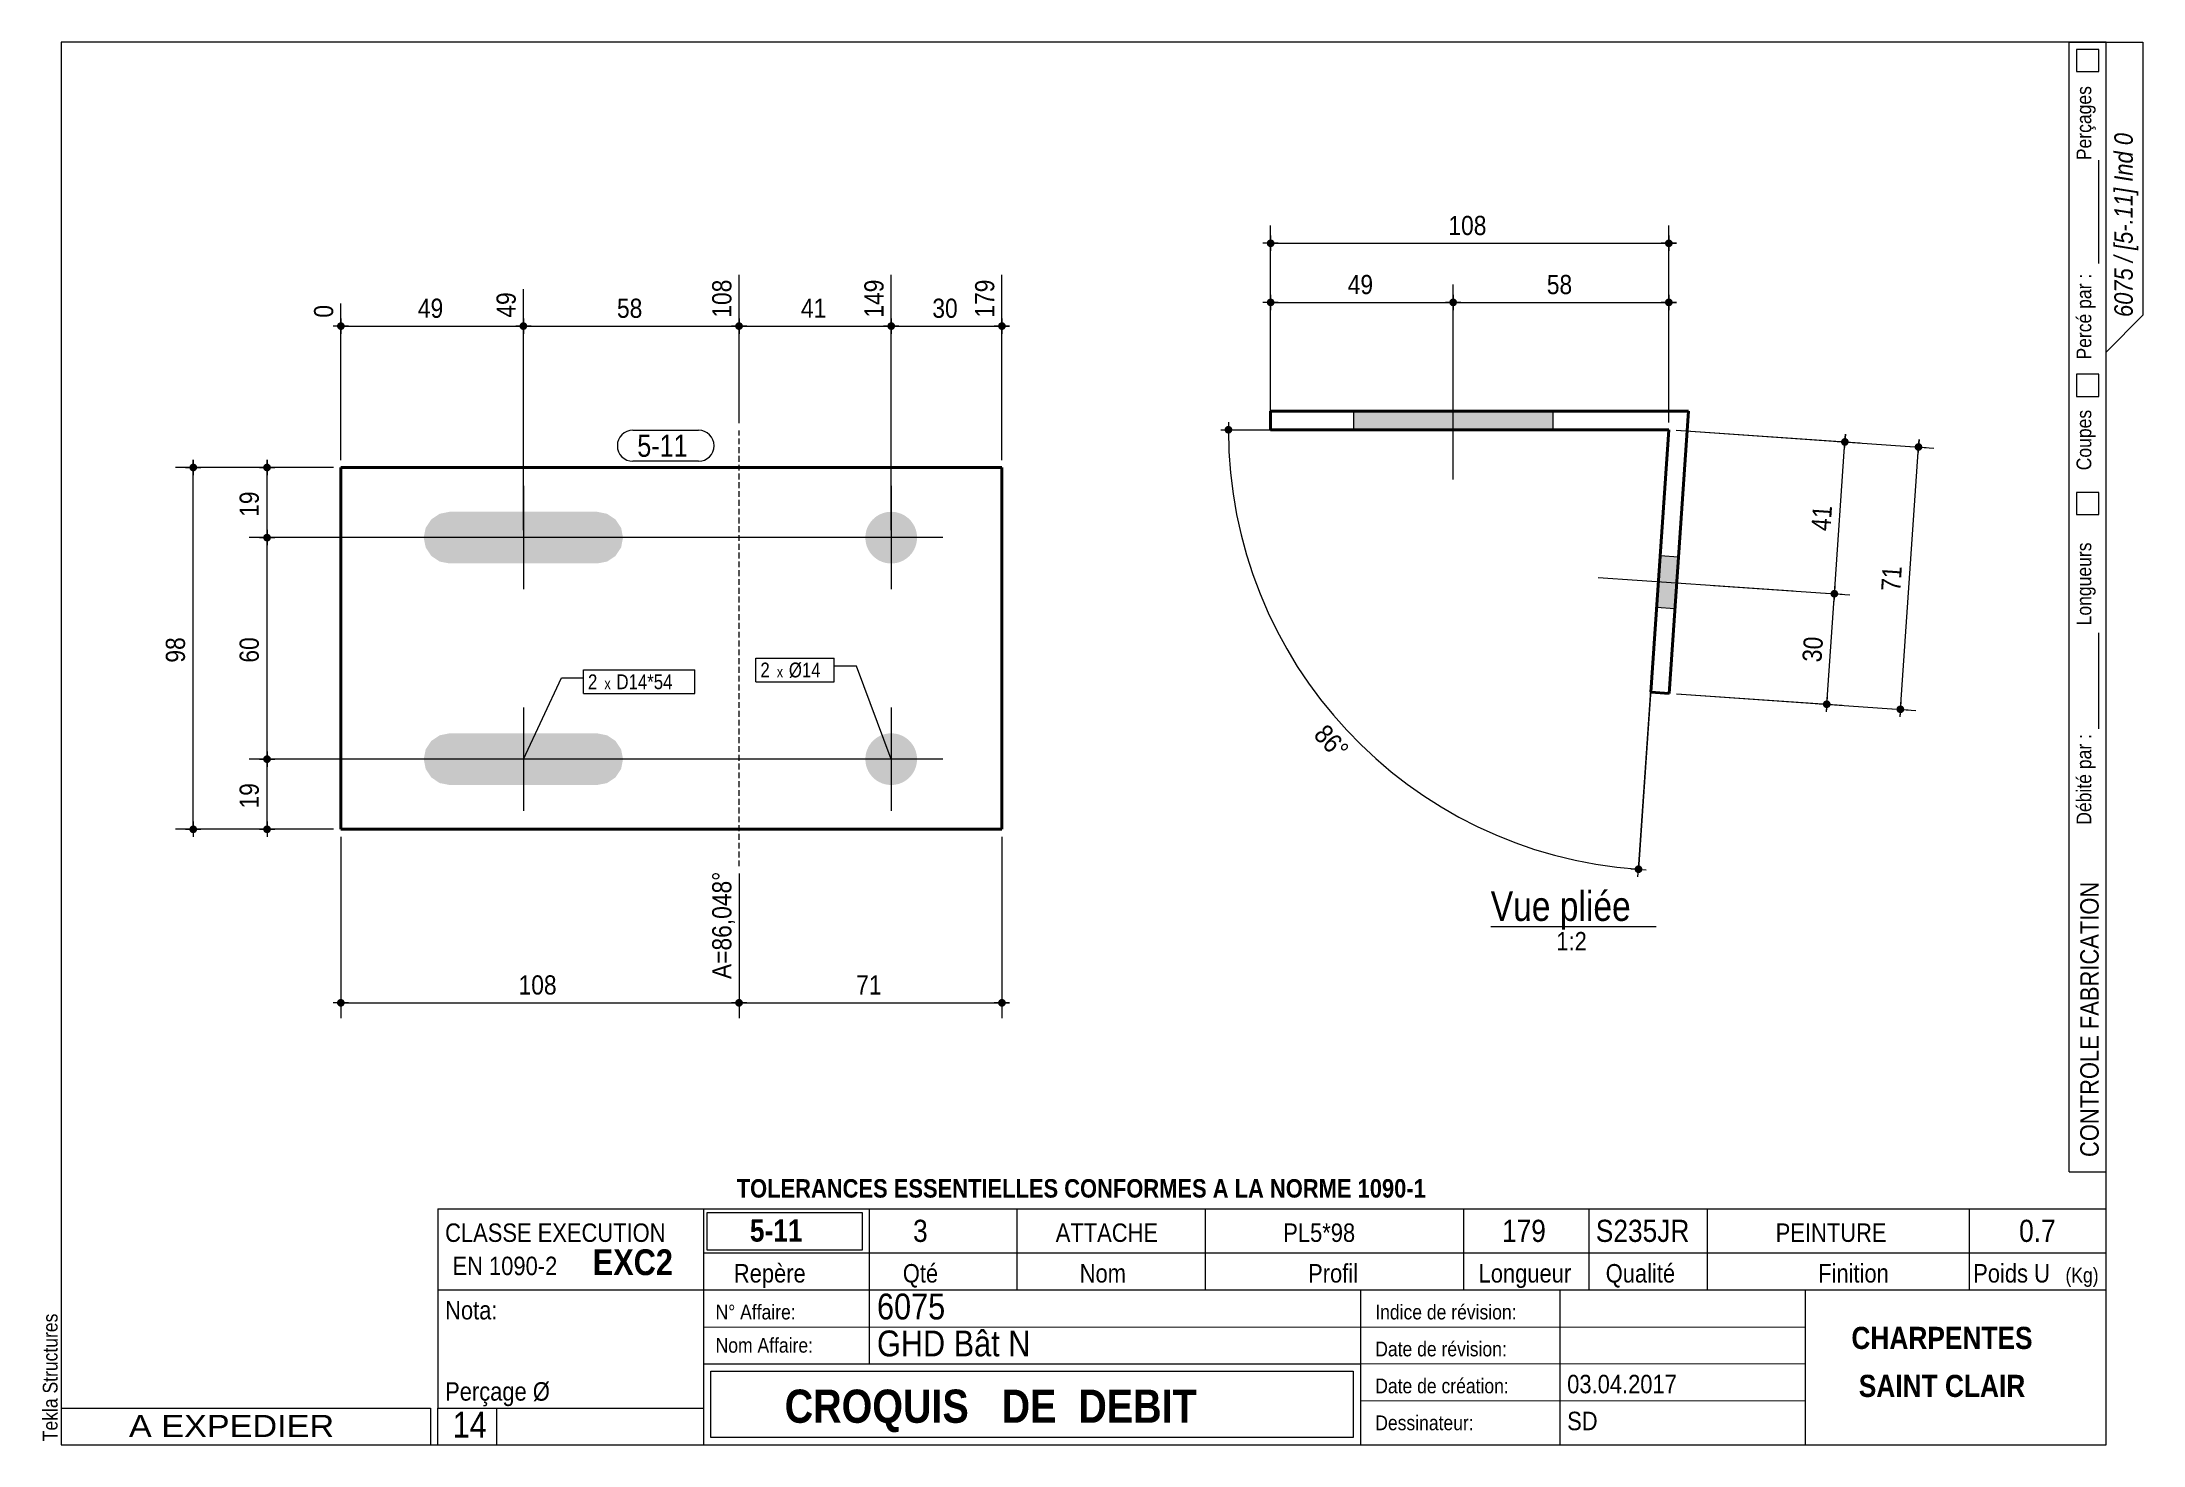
# Model space of a CAD drawing. Header units: millimetres. Extents: x 2 to 287, y 5 to 195.
import ezdxf

# ---------------------------------------------------------------- set-up
doc = ezdxf.new("R2010")
doc.units = ezdxf.units.MM
doc.linetypes.add('CACHE2', pattern=[1.190625, 0.79375, -0.396875])
for name, color, linetype, lineweight in [('Autre type objet', 1, 'Continuous', 0), ('Boulon', 7, 'Continuous', 0), ('Cache', 7, 'Continuous', 0), ('Cotation', 7, 'Continuous', 0), ('Désignation boulon', 3, 'Continuous', 0), ('Feuille dessin', 5, 'Continuous', 0), ('Piece', 2, 'Continuous', 0), ('Repère pièce', 3, 'Continuous', 0)]:
    doc.layers.add(name, color=color, linetype=linetype, lineweight=lineweight)
doc.styles.add('ARIAL', font='ARIAL.TTF')
doc.styles.add('ARIAL_BOLD', font='ARIALBD.TTF')
doc.styles.add('ARIAL_ITALIC', font='ARIALI.TTF')
doc.styles.add('ARIAL_NARROW', font='ARIAL.TTF')
doc.styles.add('COMIC_SANS_MS', font='COMIC.TTF')

# ---------------------------------------------------------------- blocks, each defined once
blk = doc.blocks.new('*A1')
at = {"layer": 'Boulon'}
for points in [[(81.1, 127.88), (80.84, 126.54), (80.08, 125.4), (78.94, 124.64), (77.6, 124.38), (57.6, 124.38), (56.26, 124.64), (55.13, 125.4), (54.37, 126.54), (54.1, 127.88), (54.37, 129.22), (55.13, 130.35), (56.26, 131.11), (57.6, 131.38), (77.6, 131.38), (78.94, 131.11), (80.08, 130.35), (80.84, 129.22)], [(81.1, 97.88), (80.84, 96.54), (80.08, 95.4), (78.94, 94.64), (77.6, 94.38), (57.6, 94.38), (56.26, 94.64), (55.13, 95.4), (54.37, 96.54), (54.1, 97.88), (54.37, 99.22), (55.13, 100.35), (56.26, 101.11), (57.6, 101.38), (77.6, 101.38), (78.94, 101.11), (80.08, 100.35), (80.84, 99.22)]]:
    blk.add_hatch(color=256, dxfattribs=at).paths.add_polyline_path(points, flags=17)
at = {"layer": 'Boulon', "linetype": 'Continuous', "lineweight": 0}
for p, q in [((67.6, 134.88), (67.6, 120.88)), ((74.6, 127.88), (60.6, 127.88)), ((67.6, 104.88), (67.6, 90.88)), ((74.6, 97.88), (60.6, 97.88))]:
    blk.add_line(p, q, dxfattribs=at)
blk = doc.blocks.new('*A2')
at = {"layer": 'Boulon'}
for points in [[(117.51, 131.38), (117.6, 131.37), (117.69, 131.37), (117.77, 131.36), (117.86, 131.35), (117.94, 131.34), (118.03, 131.33), (118.11, 131.31), (118.2, 131.29), (118.28, 131.27), (118.36, 131.25), (118.45, 131.23), (118.53, 131.2), (118.61, 131.17), (118.69, 131.14), (118.77, 131.11), (118.85, 131.08), (118.93, 131.04), (119, 131.01), (119.08, 130.97), (119.15, 130.92), (119.23, 130.88), (119.3, 130.84), (119.37, 130.79), (119.44, 130.74), (119.51, 130.69), (119.58, 130.64), (119.65, 130.58), (119.72, 130.53), (119.78, 130.47), (119.84, 130.41), (119.9, 130.35), (119.96, 130.29), (120.02, 130.23), (120.08, 130.17), (120.13, 130.1), (120.19, 130.03), (120.24, 129.96), (120.29, 129.89), (120.34, 129.82), (120.39, 129.75), (120.43, 129.68), (120.47, 129.6), (120.52, 129.53), (120.56, 129.45), (120.59, 129.38), (120.63, 129.3), (120.66, 129.22), (120.69, 129.14), (120.72, 129.06), (120.75, 128.98), (120.78, 128.9), (120.8, 128.81), (120.82, 128.73), (120.84, 128.65), (120.86, 128.56), (120.88, 128.48), (120.89, 128.39), (120.9, 128.31), (120.91, 128.22), (120.92, 128.14), (120.92, 128.05), (120.93, 127.97), (120.93, 127.88), (120.93, 127.79), (120.92, 127.71), (120.92, 127.62), (120.91, 127.54), (120.9, 127.45), (120.89, 127.37), (120.88, 127.28), (120.86, 127.2), (120.84, 127.11), (120.82, 127.03), (120.8, 126.95), (120.78, 126.86), (120.75, 126.78), (120.72, 126.7), (120.69, 126.62), (120.66, 126.54), (120.63, 126.46), (120.59, 126.38), (120.56, 126.31), (120.52, 126.23), (120.47, 126.15), (120.43, 126.08), (120.39, 126.01), (120.34, 125.93), (120.29, 125.86), (120.24, 125.79), (120.19, 125.73), (120.13, 125.66), (120.08, 125.59), (120.02, 125.53), (119.96, 125.47), (119.9, 125.4), (119.84, 125.34), (119.78, 125.29), (119.72, 125.23), (119.65, 125.17), (119.58, 125.12), (119.51, 125.07), (119.44, 125.02), (119.37, 124.97), (119.3, 124.92), (119.23, 124.88), (119.15, 124.83), (119.08, 124.79), (119, 124.75), (118.93, 124.72), (118.85, 124.68), (118.77, 124.65), (118.69, 124.61), (118.61, 124.58), (118.53, 124.56), (118.45, 124.53), (118.36, 124.51), (118.28, 124.48), (118.2, 124.46), (118.11, 124.45), (118.03, 124.43), (117.94, 124.42), (117.86, 124.41), (117.77, 124.4), (117.69, 124.39), (117.6, 124.38), (117.51, 124.38), (117.43, 124.38), (117.34, 124.38), (117.26, 124.38), (117.17, 124.39), (117.09, 124.4), (117, 124.41), (116.92, 124.42), (116.83, 124.43), (116.75, 124.45), (116.66, 124.46), (116.58, 124.48), (116.5, 124.51), (116.41, 124.53), (116.33, 124.56), (116.25, 124.58), (116.17, 124.61), (116.09, 124.65), (116.01, 124.68), (115.93, 124.72), (115.86, 124.75), (115.78, 124.79), (115.7, 124.83), (115.63, 124.88), (115.56, 124.92), (115.48, 124.97), (115.41, 125.02), (115.34, 125.07), (115.28, 125.12), (115.21, 125.17), (115.14, 125.23), (115.08, 125.29), (115.02, 125.34), (114.95, 125.4), (114.89, 125.47), (114.84, 125.53), (114.78, 125.59), (114.72, 125.66), (114.67, 125.73), (114.62, 125.79), (114.57, 125.86), (114.52, 125.93), (114.47, 126.01), (114.43, 126.08), (114.38, 126.15), (114.34, 126.23), (114.3, 126.31), (114.27, 126.38), (114.23, 126.46), (114.2, 126.54), (114.16, 126.62), (114.13, 126.7), (114.11, 126.78), (114.08, 126.86), (114.06, 126.95), (114.03, 127.03), (114.01, 127.11), (114, 127.2), (113.98, 127.28), (113.97, 127.37), (113.96, 127.45), (113.95, 127.54), (113.94, 127.62), (113.93, 127.71), (113.93, 127.79), (113.93, 127.88), (113.93, 127.97), (113.93, 128.05), (113.94, 128.14), (113.95, 128.22), (113.96, 128.31), (113.97, 128.39), (113.98, 128.48), (114, 128.56), (114.01, 128.65), (114.03, 128.73), (114.06, 128.81), (114.08, 128.9), (114.11, 128.98), (114.13, 129.06), (114.16, 129.14), (114.2, 129.22), (114.23, 129.3), (114.27, 129.38), (114.3, 129.45), (114.34, 129.53), (114.38, 129.6), (114.43, 129.68), (114.47, 129.75), (114.52, 129.82), (114.57, 129.89), (114.62, 129.96), (114.67, 130.03), (114.72, 130.1), (114.78, 130.17), (114.84, 130.23), (114.89, 130.29), (114.95, 130.35), (115.02, 130.41), (115.08, 130.47), (115.14, 130.53), (115.21, 130.58), (115.28, 130.64), (115.34, 130.69), (115.41, 130.74), (115.48, 130.79), (115.56, 130.84), (115.63, 130.88), (115.7, 130.92), (115.78, 130.97), (115.86, 131.01), (115.93, 131.04), (116.01, 131.08), (116.09, 131.11), (116.17, 131.14), (116.25, 131.17), (116.33, 131.2), (116.41, 131.23), (116.5, 131.25), (116.58, 131.27), (116.66, 131.29), (116.75, 131.31), (116.83, 131.33), (116.92, 131.34), (117, 131.35), (117.09, 131.36), (117.17, 131.37), (117.26, 131.37), (117.34, 131.38), (117.43, 131.38)], [(117.51, 101.38), (117.6, 101.37), (117.69, 101.37), (117.77, 101.36), (117.86, 101.35), (117.94, 101.34), (118.03, 101.33), (118.11, 101.31), (118.2, 101.29), (118.28, 101.27), (118.36, 101.25), (118.45, 101.23), (118.53, 101.2), (118.61, 101.17), (118.69, 101.14), (118.77, 101.11), (118.85, 101.08), (118.93, 101.04), (119, 101.01), (119.08, 100.97), (119.15, 100.92), (119.23, 100.88), (119.3, 100.84), (119.37, 100.79), (119.44, 100.74), (119.51, 100.69), (119.58, 100.64), (119.65, 100.58), (119.72, 100.53), (119.78, 100.47), (119.84, 100.41), (119.9, 100.35), (119.96, 100.29), (120.02, 100.23), (120.08, 100.17), (120.13, 100.1), (120.19, 100.03), (120.24, 99.96), (120.29, 99.89), (120.34, 99.82), (120.39, 99.75), (120.43, 99.68), (120.47, 99.6), (120.52, 99.53), (120.56, 99.45), (120.59, 99.38), (120.63, 99.3), (120.66, 99.22), (120.69, 99.14), (120.72, 99.06), (120.75, 98.98), (120.78, 98.9), (120.8, 98.81), (120.82, 98.73), (120.84, 98.65), (120.86, 98.56), (120.88, 98.48), (120.89, 98.39), (120.9, 98.31), (120.91, 98.22), (120.92, 98.14), (120.92, 98.05), (120.93, 97.97), (120.93, 97.88), (120.93, 97.79), (120.92, 97.71), (120.92, 97.62), (120.91, 97.54), (120.9, 97.45), (120.89, 97.37), (120.88, 97.28), (120.86, 97.2), (120.84, 97.11), (120.82, 97.03), (120.8, 96.95), (120.78, 96.86), (120.75, 96.78), (120.72, 96.7), (120.69, 96.62), (120.66, 96.54), (120.63, 96.46), (120.59, 96.38), (120.56, 96.31), (120.52, 96.23), (120.47, 96.15), (120.43, 96.08), (120.39, 96.01), (120.34, 95.93), (120.29, 95.86), (120.24, 95.79), (120.19, 95.73), (120.13, 95.66), (120.08, 95.59), (120.02, 95.53), (119.96, 95.47), (119.9, 95.4), (119.84, 95.34), (119.78, 95.29), (119.72, 95.23), (119.65, 95.17), (119.58, 95.12), (119.51, 95.07), (119.44, 95.02), (119.37, 94.97), (119.3, 94.92), (119.23, 94.88), (119.15, 94.83), (119.08, 94.79), (119, 94.75), (118.93, 94.72), (118.85, 94.68), (118.77, 94.65), (118.69, 94.61), (118.61, 94.58), (118.53, 94.56), (118.45, 94.53), (118.36, 94.51), (118.28, 94.48), (118.2, 94.46), (118.11, 94.45), (118.03, 94.43), (117.94, 94.42), (117.86, 94.41), (117.77, 94.4), (117.69, 94.39), (117.6, 94.38), (117.51, 94.38), (117.43, 94.38), (117.34, 94.38), (117.26, 94.38), (117.17, 94.39), (117.09, 94.4), (117, 94.41), (116.92, 94.42), (116.83, 94.43), (116.75, 94.45), (116.66, 94.46), (116.58, 94.48), (116.5, 94.51), (116.41, 94.53), (116.33, 94.56), (116.25, 94.58), (116.17, 94.61), (116.09, 94.65), (116.01, 94.68), (115.93, 94.72), (115.86, 94.75), (115.78, 94.79), (115.7, 94.83), (115.63, 94.88), (115.56, 94.92), (115.48, 94.97), (115.41, 95.02), (115.34, 95.07), (115.28, 95.12), (115.21, 95.17), (115.14, 95.23), (115.08, 95.29), (115.02, 95.34), (114.95, 95.4), (114.89, 95.47), (114.84, 95.53), (114.78, 95.59), (114.72, 95.66), (114.67, 95.73), (114.62, 95.79), (114.57, 95.86), (114.52, 95.93), (114.47, 96.01), (114.43, 96.08), (114.38, 96.15), (114.34, 96.23), (114.3, 96.31), (114.27, 96.38), (114.23, 96.46), (114.2, 96.54), (114.16, 96.62), (114.13, 96.7), (114.11, 96.78), (114.08, 96.86), (114.06, 96.95), (114.03, 97.03), (114.01, 97.11), (114, 97.2), (113.98, 97.28), (113.97, 97.37), (113.96, 97.45), (113.95, 97.54), (113.94, 97.62), (113.93, 97.71), (113.93, 97.79), (113.93, 97.88), (113.93, 97.97), (113.93, 98.05), (113.94, 98.14), (113.95, 98.22), (113.96, 98.31), (113.97, 98.39), (113.98, 98.48), (114, 98.56), (114.01, 98.65), (114.03, 98.73), (114.06, 98.81), (114.08, 98.9), (114.11, 98.98), (114.13, 99.06), (114.16, 99.14), (114.2, 99.22), (114.23, 99.3), (114.27, 99.38), (114.3, 99.45), (114.34, 99.53), (114.38, 99.6), (114.43, 99.68), (114.47, 99.75), (114.52, 99.82), (114.57, 99.89), (114.62, 99.96), (114.67, 100.03), (114.72, 100.1), (114.78, 100.17), (114.84, 100.23), (114.89, 100.29), (114.95, 100.35), (115.02, 100.41), (115.08, 100.47), (115.14, 100.53), (115.21, 100.58), (115.28, 100.64), (115.34, 100.69), (115.41, 100.74), (115.48, 100.79), (115.56, 100.84), (115.63, 100.88), (115.7, 100.92), (115.78, 100.97), (115.86, 101.01), (115.93, 101.04), (116.01, 101.08), (116.09, 101.11), (116.17, 101.14), (116.25, 101.17), (116.33, 101.2), (116.41, 101.23), (116.5, 101.25), (116.58, 101.27), (116.66, 101.29), (116.75, 101.31), (116.83, 101.33), (116.92, 101.34), (117, 101.35), (117.09, 101.36), (117.17, 101.37), (117.26, 101.37), (117.34, 101.38), (117.43, 101.38)]]:
    blk.add_hatch(color=256, dxfattribs=at).paths.add_polyline_path(points, flags=17)
at = {"layer": 'Boulon', "linetype": 'Continuous', "lineweight": 0}
for p, q in [((117.43, 134.88), (117.43, 120.88)), ((124.43, 127.88), (110.43, 127.88)), ((117.43, 104.88), (117.43, 90.88)), ((124.43, 97.88), (110.43, 97.88))]:
    blk.add_line(p, q, dxfattribs=at)
blk = doc.blocks.new('*A3')
at = {"layer": 'Cache', "color": 7, "linetype": 'CACHE2', "lineweight": 20}
blk.add_line((96.817289, 83.379208), (96.817289, 142.379208), dxfattribs=at)
at = {"layer": 'Piece', "color": 2, "linetype": 'Continuous', "lineweight": 40}
for p, q in [((132.427978, 137.379208), (42.877074, 137.379208)), ((42.877074, 137.379208), (42.877074, 88.379208)), ((132.427978, 88.379208), (132.427978, 137.379208)), ((132.427978, 88.379208), (42.877074, 88.379208))]:
    blk.add_line(p, q, dxfattribs=at)
blk = doc.blocks.new('*A4')
at = {"layer": 'Boulon'}
blk.add_hatch(color=256, dxfattribs=at).paths.add_polyline_path([(180.06, 142.49), (180.06, 144.99), (207.06, 144.99), (207.06, 142.49)], flags=17)
blk.add_hatch(color=256, dxfattribs=at).paths.add_polyline_path([(180.06, 142.49), (180.06, 144.99), (207.06, 144.99), (207.06, 142.49)], flags=17)
at = {"layer": 'Boulon', "linetype": 'Continuous', "lineweight": 0}
for p, q in [((193.56, 135.74), (193.56, 159.74)), ((193.56, 135.74), (193.56, 159.74)), ((180.06, 144.99), (180.06, 142.49)), ((180.06, 144.99), (180.06, 142.49)), ((207.06, 144.99), (207.06, 142.49)), ((207.06, 144.99), (207.06, 142.49))]:
    blk.add_line(p, q, dxfattribs=at)
blk = doc.blocks.new('*A5')
at = {"layer": 'Boulon'}
blk.add_hatch(color=256, dxfattribs=at).paths.add_polyline_path([(221.59, 125.42), (224.09, 125.25), (223.6, 118.26), (221.11, 118.44)], flags=17)
blk.add_hatch(color=256, dxfattribs=at).paths.add_polyline_path([(221.59, 125.42), (224.09, 125.25), (223.6, 118.26), (221.11, 118.44)], flags=17)
at = {"layer": 'Boulon', "linetype": 'Continuous', "lineweight": 0}
for p, q in [((224.09, 125.25), (221.59, 125.42)), ((224.09, 125.25), (221.59, 125.42)), ((213.18, 122.49), (239.62, 120.67)), ((213.18, 122.49), (239.62, 120.67)), ((223.6, 118.26), (221.11, 118.44)), ((223.6, 118.26), (221.11, 118.44))]:
    blk.add_line(p, q, dxfattribs=at)
blk = doc.blocks.new('*A6')
at = {"layer": 'Piece', "color": 2, "linetype": 'Continuous', "lineweight": 40}
for p, q in [((225.450473, 144.990249), (168.831592, 144.990249)), ((168.831592, 144.990249), (168.831592, 142.490249)), ((222.771807, 142.490249), (168.831592, 142.490249)), ((220.317565, 106.964232), (222.771807, 142.490249)), ((222.81162, 106.791935), (225.450473, 144.990249)), ((222.81162, 106.791935), (220.317565, 106.964232))]:
    blk.add_line(p, q, dxfattribs=at)
blk = doc.blocks.new('*A7')
at = {"layer": 'Feuille dessin', "linetype": 'Continuous', "lineweight": 0}
for p, q in [((282, 195), (5, 195)), ((5, 195), (5, 5)), ((282, 5), (282, 195)), ((5, 5), (282, 5))]:
    blk.add_line(p, q, dxfattribs=at)
at = {"layer": 'Feuille dessin', "style": 'ARIAL', "width": 0.85}
blk.add_text('Tekla Structures', height=2, rotation=90, dxfattribs=at).set_placement((4.5, 5.5))
blk = doc.blocks.new('*A8')
at = {"layer": 'Autre type objet', "linetype": 'Continuous', "lineweight": 0}
for p, q in [((56, 37), (92, 37)), ((56, 37), (56, 10)), ((92, 37), (92, 10)), ((56, 26), (92, 26)), ((56, 10), (92, 10)), ((56, 5), (56, 10)), ((64, 5), (64, 10)), ((56, 5), (64, 5))]:
    blk.add_line(p, q, dxfattribs=at)
at = {"layer": 'Autre type objet', "width": 0.85}
for s, height, style, p in [('CLASSE EXECUTION', 2.5, 'ARIAL', (57, 32.5)), ('EXC2', 3.5, 'ARIAL_BOLD', (77, 28)), ('EN 1090-2', 2.5, 'ARIAL', (58, 28)), ('Nota:', 2.5, 'ARIAL', (57, 22)), ('Perçage Ø', 2.5, 'ARIAL', (57, 11)), ('14', 3.5, 'ARIAL_NARROW', (58.014234, 6))]:
    blk.add_text(s, height=height, dxfattribs=dict(at, style=style)).set_placement(p)
blk = doc.blocks.new('*A9')
at = {"layer": 'Autre type objet', "linetype": 'Continuous', "lineweight": 0}
for p, q in [((277, 42), (277, 195)), ((277, 195), (287, 195)), ((278, 194), (278, 191)), ((281, 194), (278, 194)), ((281, 191), (281, 194)), ((282, 42), (282, 195)), ((287, 195), (287, 158)), ((278, 191), (281, 191)), ((281, 165), (281, 179)), ((287, 158), (282, 153)), ((278, 150), (278, 147)), ((281, 150), (278, 150)), ((281, 147), (281, 150)), ((278, 147), (281, 147)), ((278, 134), (278, 131)), ((281, 134), (278, 134)), ((281, 131), (281, 134)), ((278, 131), (281, 131)), ((281, 102), (281, 115)), ((277, 42), (282, 42))]:
    blk.add_line(p, q, dxfattribs=at)
at = {"layer": 'Autre type objet', "width": 0.85}
for s, height, style, p in [('Perçages', 2, 'ARIAL', (280, 179)), ('6075 / [5-.11] Ind 0', 2.5, 'ARIAL_ITALIC', (285.619109, 157.760245)), ('Percé par :', 2, 'ARIAL', (280, 152)), ('Coupes', 2, 'ARIAL', (280, 137)), ('Longueurs', 2, 'ARIAL', (280, 116)), ('Débité par :', 2, 'ARIAL', (280, 89)), ('CONTROLE FABRICATION', 2.5, 'ARIAL', (281, 44))]:
    blk.add_text(s, height=height, rotation=90, dxfattribs=dict(at, style=style)).set_placement(p)
blk = doc.blocks.new('*A10')
at = {"layer": 'Autre type objet', "linetype": 'Continuous', "lineweight": 0}
for p, q in [((92, 37), (282, 37)), ((92, 37), (92, 31)), ((114.5, 31), (114.5, 37)), ((134.5, 31), (134.5, 37)), ((160, 31), (160, 37)), ((195, 31), (195, 37)), ((212, 31), (212, 37)), ((228, 31), (228, 37)), ((263.5, 31), (263.5, 37)), ((282, 31), (282, 37)), ((92.51953, 36.5), (113.5, 36.5)), ((92.51953, 31.394341), (92.51953, 36.5)), ((113.5, 36.5), (113.5, 31.394341)), ((113.5, 31.394341), (92.51953, 31.394341)), ((92, 31), (282, 31)), ((92, 31), (92, 5)), ((114.5, 16), (114.5, 31)), ((134.5, 26), (134.5, 31)), ((160, 26), (160, 31)), ((195, 26), (195, 31)), ((212, 26), (212, 31)), ((228, 26), (228, 31)), ((263.5, 26), (263.5, 31)), ((282, 5), (282, 31)), ((92, 26), (282, 26)), ((181, 26), (181, 5)), ((208, 26), (208, 5)), ((241.262466, 5), (241.262466, 26)), ((92, 21), (241.327069, 20.935451)), ((92, 16), (181, 16)), ((93, 15), (180, 15)), ((93, 6), (93, 15)), ((180, 15), (180, 6)), ((181, 16), (241.297815, 16.021151)), ((181, 11), (241.217807, 10.969512)), ((180, 6), (93, 6)), ((92, 5), (282, 5))]:
    blk.add_line(p, q, dxfattribs=at)
at = {"layer": 'Autre type objet', "width": 0.85}
for s, height, style, p in [('TOLERANCES ESSENTIELLES CONFORMES A LA NORME 1090-1', 2.5, 'ARIAL_BOLD', (96.5, 38.5)), ('5-11', 3, 'ARIAL_BOLD', (98.285724, 32.540141)), ('3', 3, 'ARIAL', (120.389893, 32.5)), ('ATTACHE', 2.5, 'ARIAL', (139.718018, 32.5)), ('PL5*98', 2.5, 'ARIAL', (170.537964, 32.5)), ('179', 3, 'ARIAL', (200.165771, 32.5)), ('S235JR', 3, 'ARIAL', (212.880127, 32.5)), ('PEINTURE', 2.5, 'ARIAL', (237.24646, 32.5)), ('0.7', 3, 'ARIAL', (270.222412, 32.5)), ('Repère', 2.5, 'ARIAL', (96.112978, 27)), ('Qté', 2.5, 'ARIAL', (119, 27)), ('Nom', 2.5, 'ARIAL', (142.961426, 27)), ('Profil', 2.5, 'ARIAL', (173.903564, 27)), ('Longueur', 2.5, 'ARIAL', (197, 27)), ('Qualité', 2.5, 'ARIAL', (214.218018, 27)), ('Finition', 2.5, 'ARIAL', (243, 27)), ('Poids U', 2.5, 'ARIAL', (264, 27)), ('(Kg)', 2, 'ARIAL', (276.5, 27)), ('N° Affaire:', 2, 'ARIAL', (93.640566, 22)), ('6075', 3.5, 'ARIAL', (115.5, 22)), ('Indice de révision:', 2, 'ARIAL', (183, 22)), ('GHD Bât N', 3.5, 'ARIAL', (115.5, 17)), ('CHARPENTES', 3, 'ARIAL_BOLD', (247.5, 18)), ('Nom Affaire:', 2, 'ARIAL', (93.640566, 17.5)), ('Date de révision:', 2, 'ARIAL', (183, 17)), ('03.04.2017', 2.5, 'ARIAL', (209, 12)), ('SAINT CLAIR', 3, 'ARIAL_BOLD', (248.5, 11.5)), ('CROQUIS   DE  DEBIT', 4.5, 'ARIAL_BOLD', (103, 8)), ('Date de création:', 2, 'ARIAL', (183, 12)), ('Dessinateur:', 2, 'ARIAL', (183, 7)), ('SD', 2.5, 'ARIAL', (209, 7))]:
    blk.add_text(s, height=height, dxfattribs=dict(at, style=style)).set_placement(p)
blk = doc.blocks.new('*A11')
at = {"layer": 'Autre type objet', "linetype": 'Continuous', "lineweight": 0}
for p, q in [((5, 10), (55, 10)), ((5, 10), (5, 5)), ((55, 10), (55, 5)), ((5, 5), (55, 5))]:
    blk.add_line(p, q, dxfattribs=at)
at = {"layer": 'Autre type objet', "style": 'ARIAL', "width": 1.105}
blk.add_text('A EXPEDIER', height=3, dxfattribs=at).set_placement((14.169647, 6.073465))
blk = doc.blocks.new('*A12')
at = {"layer": 'Cotation'}
for points in [[(42.85, 156.01), (42.83, 156.01), (42.8, 156.01), (42.78, 156.02), (42.75, 156.02), (42.73, 156.03), (42.7, 156.04), (42.68, 156.05), (42.65, 156.06), (42.63, 156.07), (42.61, 156.08), (42.59, 156.1), (42.57, 156.11), (42.55, 156.13), (42.53, 156.14), (42.51, 156.16), (42.49, 156.18), (42.48, 156.2), (42.46, 156.22), (42.44, 156.24), (42.43, 156.26), (42.42, 156.28), (42.41, 156.31), (42.4, 156.33), (42.39, 156.35), (42.38, 156.38), (42.37, 156.4), (42.37, 156.43), (42.36, 156.45), (42.36, 156.48), (42.36, 156.5), (42.36, 156.53), (42.36, 156.55), (42.36, 156.58), (42.36, 156.6), (42.37, 156.63), (42.37, 156.65), (42.38, 156.68), (42.39, 156.7), (42.4, 156.73), (42.41, 156.75), (42.42, 156.77), (42.43, 156.79), (42.44, 156.82), (42.46, 156.84), (42.48, 156.86), (42.49, 156.88), (42.51, 156.9), (42.53, 156.91), (42.55, 156.93), (42.57, 156.95), (42.59, 156.96), (42.61, 156.97), (42.63, 156.99), (42.65, 157), (42.68, 157.01), (42.7, 157.02), (42.73, 157.03), (42.75, 157.03), (42.78, 157.04), (42.8, 157.04), (42.83, 157.04), (42.85, 157.05), (42.88, 157.05), (42.9, 157.05), (42.93, 157.04), (42.95, 157.04), (42.98, 157.04), (43, 157.03), (43.03, 157.03), (43.05, 157.02), (43.08, 157.01), (43.1, 157), (43.12, 156.99), (43.14, 156.97), (43.17, 156.96), (43.19, 156.95), (43.21, 156.93), (43.23, 156.91), (43.24, 156.9), (43.26, 156.88), (43.28, 156.86), (43.29, 156.84), (43.31, 156.82), (43.32, 156.79), (43.34, 156.77), (43.35, 156.75), (43.36, 156.73), (43.37, 156.7), (43.37, 156.68), (43.38, 156.65), (43.39, 156.63), (43.39, 156.6), (43.39, 156.58), (43.4, 156.55), (43.4, 156.53), (43.4, 156.5), (43.39, 156.48), (43.39, 156.45), (43.39, 156.43), (43.38, 156.4), (43.37, 156.38), (43.37, 156.35), (43.36, 156.33), (43.35, 156.31), (43.34, 156.28), (43.32, 156.26), (43.31, 156.24), (43.29, 156.22), (43.28, 156.2), (43.26, 156.18), (43.24, 156.16), (43.23, 156.14), (43.21, 156.13), (43.19, 156.11), (43.17, 156.1), (43.14, 156.08), (43.12, 156.07), (43.1, 156.06), (43.08, 156.05), (43.05, 156.04), (43.03, 156.03), (43, 156.02), (42.98, 156.02), (42.95, 156.01), (42.93, 156.01), (42.9, 156.01), (42.88, 156.01)], [(67.58, 156.01), (67.55, 156.01), (67.53, 156.01), (67.5, 156.02), (67.48, 156.02), (67.45, 156.03), (67.43, 156.04), (67.4, 156.05), (67.38, 156.06), (67.36, 156.07), (67.34, 156.08), (67.31, 156.1), (67.29, 156.11), (67.27, 156.13), (67.25, 156.14), (67.23, 156.16), (67.22, 156.18), (67.2, 156.2), (67.18, 156.22), (67.17, 156.24), (67.16, 156.26), (67.14, 156.28), (67.13, 156.31), (67.12, 156.33), (67.11, 156.35), (67.1, 156.38), (67.1, 156.4), (67.09, 156.43), (67.09, 156.45), (67.08, 156.48), (67.08, 156.5), (67.08, 156.53), (67.08, 156.55), (67.08, 156.58), (67.09, 156.6), (67.09, 156.63), (67.1, 156.65), (67.1, 156.68), (67.11, 156.7), (67.12, 156.73), (67.13, 156.75), (67.14, 156.77), (67.16, 156.79), (67.17, 156.82), (67.18, 156.84), (67.2, 156.86), (67.22, 156.88), (67.23, 156.9), (67.25, 156.91), (67.27, 156.93), (67.29, 156.95), (67.31, 156.96), (67.34, 156.97), (67.36, 156.99), (67.38, 157), (67.4, 157.01), (67.43, 157.02), (67.45, 157.03), (67.48, 157.03), (67.5, 157.04), (67.53, 157.04), (67.55, 157.04), (67.58, 157.05), (67.6, 157.05), (67.63, 157.05), (67.65, 157.04), (67.68, 157.04), (67.7, 157.04), (67.73, 157.03), (67.75, 157.03), (67.78, 157.02), (67.8, 157.01), (67.82, 157), (67.85, 156.99), (67.87, 156.97), (67.89, 156.96), (67.91, 156.95), (67.93, 156.93), (67.95, 156.91), (67.97, 156.9), (67.99, 156.88), (68, 156.86), (68.02, 156.84), (68.03, 156.82), (68.05, 156.79), (68.06, 156.77), (68.07, 156.75), (68.08, 156.73), (68.09, 156.7), (68.1, 156.68), (68.11, 156.65), (68.11, 156.63), (68.12, 156.6), (68.12, 156.58), (68.12, 156.55), (68.12, 156.53), (68.12, 156.5), (68.12, 156.48), (68.12, 156.45), (68.11, 156.43), (68.11, 156.4), (68.1, 156.38), (68.09, 156.35), (68.08, 156.33), (68.07, 156.31), (68.06, 156.28), (68.05, 156.26), (68.03, 156.24), (68.02, 156.22), (68, 156.2), (67.99, 156.18), (67.97, 156.16), (67.95, 156.14), (67.93, 156.13), (67.91, 156.11), (67.89, 156.1), (67.87, 156.08), (67.85, 156.07), (67.82, 156.06), (67.8, 156.05), (67.78, 156.04), (67.75, 156.03), (67.73, 156.02), (67.7, 156.02), (67.68, 156.01), (67.65, 156.01), (67.63, 156.01), (67.6, 156.01)]]:
    blk.add_hatch(color=256, dxfattribs=at).paths.add_polyline_path(points, flags=17)
at = {"layer": 'Cotation', "linetype": 'Continuous', "lineweight": 0}
for p, q in [((42.88, 138.38), (42.88, 159.6)), ((67.6, 128.88), (67.6, 161.52)), ((42.88, 157.57), (42.88, 155.49)), ((67.6, 157.57), (67.6, 155.49)), ((43.92, 156.53), (41.84, 156.53)), ((42.88, 156.53), (41.84, 156.53)), ((42.88, 156.53), (67.6, 156.53)), ((68.64, 156.53), (66.56, 156.53)), ((67.6, 156.53), (68.64, 156.53))]:
    blk.add_line(p, q, dxfattribs=at)
at = {"layer": 'Cotation'}
for p in [(42.88, 156.53), (67.6, 156.53)]:
    blk.add_point(p, dxfattribs=at)
at = {"layer": 'Cotation', "style": 'ARIAL', "width": 0.85}
blk.add_text('49', height=2.6, dxfattribs=at).set_placement((53.31, 157.65))
for s, p in [('49', (66.56, 157.67)), ('0', (41.84, 157.67))]:
    blk.add_text(s, height=2.6, rotation=90.0002, dxfattribs=at).set_placement(p)
blk = doc.blocks.new('*A13')
at = {"layer": 'Cotation'}
for points in [[(67.58, 156.01), (67.55, 156.01), (67.53, 156.01), (67.5, 156.02), (67.48, 156.02), (67.45, 156.03), (67.43, 156.04), (67.4, 156.05), (67.38, 156.06), (67.36, 156.07), (67.34, 156.08), (67.31, 156.1), (67.29, 156.11), (67.27, 156.13), (67.25, 156.14), (67.23, 156.16), (67.22, 156.18), (67.2, 156.2), (67.18, 156.22), (67.17, 156.24), (67.16, 156.26), (67.14, 156.28), (67.13, 156.31), (67.12, 156.33), (67.11, 156.35), (67.1, 156.38), (67.1, 156.4), (67.09, 156.43), (67.09, 156.45), (67.08, 156.48), (67.08, 156.5), (67.08, 156.53), (67.08, 156.55), (67.08, 156.58), (67.09, 156.6), (67.09, 156.63), (67.1, 156.65), (67.1, 156.68), (67.11, 156.7), (67.12, 156.73), (67.13, 156.75), (67.14, 156.77), (67.16, 156.79), (67.17, 156.82), (67.18, 156.84), (67.2, 156.86), (67.22, 156.88), (67.23, 156.9), (67.25, 156.91), (67.27, 156.93), (67.29, 156.95), (67.31, 156.96), (67.34, 156.97), (67.36, 156.99), (67.38, 157), (67.4, 157.01), (67.43, 157.02), (67.45, 157.03), (67.48, 157.03), (67.5, 157.04), (67.53, 157.04), (67.55, 157.04), (67.58, 157.05), (67.6, 157.05), (67.63, 157.05), (67.65, 157.04), (67.68, 157.04), (67.7, 157.04), (67.73, 157.03), (67.75, 157.03), (67.78, 157.02), (67.8, 157.01), (67.82, 157), (67.85, 156.99), (67.87, 156.97), (67.89, 156.96), (67.91, 156.95), (67.93, 156.93), (67.95, 156.91), (67.97, 156.9), (67.99, 156.88), (68, 156.86), (68.02, 156.84), (68.03, 156.82), (68.05, 156.79), (68.06, 156.77), (68.07, 156.75), (68.08, 156.73), (68.09, 156.7), (68.1, 156.68), (68.11, 156.65), (68.11, 156.63), (68.12, 156.6), (68.12, 156.58), (68.12, 156.55), (68.12, 156.53), (68.12, 156.5), (68.12, 156.48), (68.12, 156.45), (68.11, 156.43), (68.11, 156.4), (68.1, 156.38), (68.09, 156.35), (68.08, 156.33), (68.07, 156.31), (68.06, 156.28), (68.05, 156.26), (68.03, 156.24), (68.02, 156.22), (68, 156.2), (67.99, 156.18), (67.97, 156.16), (67.95, 156.14), (67.93, 156.13), (67.91, 156.11), (67.89, 156.1), (67.87, 156.08), (67.85, 156.07), (67.82, 156.06), (67.8, 156.05), (67.78, 156.04), (67.75, 156.03), (67.73, 156.02), (67.7, 156.02), (67.68, 156.01), (67.65, 156.01), (67.63, 156.01), (67.6, 156.01)], [(96.79, 156.01), (96.77, 156.01), (96.74, 156.01), (96.72, 156.02), (96.69, 156.02), (96.67, 156.03), (96.64, 156.04), (96.62, 156.05), (96.59, 156.06), (96.57, 156.07), (96.55, 156.08), (96.53, 156.1), (96.51, 156.11), (96.49, 156.13), (96.47, 156.14), (96.45, 156.16), (96.43, 156.18), (96.42, 156.2), (96.4, 156.22), (96.38, 156.24), (96.37, 156.26), (96.36, 156.28), (96.35, 156.31), (96.34, 156.33), (96.33, 156.35), (96.32, 156.38), (96.31, 156.4), (96.31, 156.43), (96.3, 156.45), (96.3, 156.48), (96.3, 156.5), (96.3, 156.53), (96.3, 156.55), (96.3, 156.58), (96.3, 156.6), (96.31, 156.63), (96.31, 156.65), (96.32, 156.68), (96.33, 156.7), (96.34, 156.73), (96.35, 156.75), (96.36, 156.77), (96.37, 156.79), (96.38, 156.82), (96.4, 156.84), (96.42, 156.86), (96.43, 156.88), (96.45, 156.9), (96.47, 156.91), (96.49, 156.93), (96.51, 156.95), (96.53, 156.96), (96.55, 156.97), (96.57, 156.99), (96.59, 157), (96.62, 157.01), (96.64, 157.02), (96.67, 157.03), (96.69, 157.03), (96.72, 157.04), (96.74, 157.04), (96.77, 157.04), (96.79, 157.05), (96.82, 157.05), (96.84, 157.05), (96.87, 157.04), (96.89, 157.04), (96.92, 157.04), (96.94, 157.03), (96.97, 157.03), (96.99, 157.02), (97.02, 157.01), (97.04, 157), (97.06, 156.99), (97.08, 156.97), (97.11, 156.96), (97.13, 156.95), (97.15, 156.93), (97.17, 156.91), (97.18, 156.9), (97.2, 156.88), (97.22, 156.86), (97.23, 156.84), (97.25, 156.82), (97.26, 156.79), (97.28, 156.77), (97.29, 156.75), (97.3, 156.73), (97.31, 156.7), (97.31, 156.68), (97.32, 156.65), (97.33, 156.63), (97.33, 156.6), (97.33, 156.58), (97.34, 156.55), (97.34, 156.53), (97.34, 156.5), (97.33, 156.48), (97.33, 156.45), (97.33, 156.43), (97.32, 156.4), (97.31, 156.38), (97.31, 156.35), (97.3, 156.33), (97.29, 156.31), (97.28, 156.28), (97.26, 156.26), (97.25, 156.24), (97.23, 156.22), (97.22, 156.2), (97.2, 156.18), (97.18, 156.16), (97.17, 156.14), (97.15, 156.13), (97.13, 156.11), (97.11, 156.1), (97.08, 156.08), (97.06, 156.07), (97.04, 156.06), (97.02, 156.05), (96.99, 156.04), (96.97, 156.03), (96.94, 156.02), (96.92, 156.02), (96.89, 156.01), (96.87, 156.01), (96.84, 156.01), (96.82, 156.01)]]:
    blk.add_hatch(color=256, dxfattribs=at).paths.add_polyline_path(points, flags=17)
at = {"layer": 'Cotation', "linetype": 'Continuous', "lineweight": 0}
for p, q in [((96.82, 143.38), (96.82, 163.45)), ((67.6, 128.88), (67.6, 161.52)), ((67.6, 157.57), (67.6, 155.49)), ((96.82, 157.57), (96.82, 155.49)), ((68.64, 156.53), (66.56, 156.53)), ((67.6, 156.53), (66.56, 156.53)), ((67.6, 156.53), (96.82, 156.53)), ((97.86, 156.53), (95.78, 156.53)), ((96.82, 156.53), (97.86, 156.53))]:
    blk.add_line(p, q, dxfattribs=at)
at = {"layer": 'Cotation'}
for p in [(67.6, 156.53), (96.82, 156.53)]:
    blk.add_point(p, dxfattribs=at)
at = {"layer": 'Cotation', "style": 'ARIAL', "width": 0.85}
blk.add_text('108', height=2.6, rotation=90.0002, dxfattribs=at).set_placement((95.78, 157.67))
blk.add_text('58', height=2.6, dxfattribs=at).set_placement((80.28, 157.65))
blk = doc.blocks.new('*A14')
at = {"layer": 'Cotation'}
for points in [[(96.79, 156.01), (96.77, 156.01), (96.74, 156.01), (96.72, 156.02), (96.69, 156.02), (96.67, 156.03), (96.64, 156.04), (96.62, 156.05), (96.59, 156.06), (96.57, 156.07), (96.55, 156.08), (96.53, 156.1), (96.51, 156.11), (96.49, 156.13), (96.47, 156.14), (96.45, 156.16), (96.43, 156.18), (96.42, 156.2), (96.4, 156.22), (96.38, 156.24), (96.37, 156.26), (96.36, 156.28), (96.35, 156.31), (96.34, 156.33), (96.33, 156.35), (96.32, 156.38), (96.31, 156.4), (96.31, 156.43), (96.3, 156.45), (96.3, 156.48), (96.3, 156.5), (96.3, 156.53), (96.3, 156.55), (96.3, 156.58), (96.3, 156.6), (96.31, 156.63), (96.31, 156.65), (96.32, 156.68), (96.33, 156.7), (96.34, 156.73), (96.35, 156.75), (96.36, 156.77), (96.37, 156.79), (96.38, 156.82), (96.4, 156.84), (96.42, 156.86), (96.43, 156.88), (96.45, 156.9), (96.47, 156.91), (96.49, 156.93), (96.51, 156.95), (96.53, 156.96), (96.55, 156.97), (96.57, 156.99), (96.59, 157), (96.62, 157.01), (96.64, 157.02), (96.67, 157.03), (96.69, 157.03), (96.72, 157.04), (96.74, 157.04), (96.77, 157.04), (96.79, 157.05), (96.82, 157.05), (96.84, 157.05), (96.87, 157.04), (96.89, 157.04), (96.92, 157.04), (96.94, 157.03), (96.97, 157.03), (96.99, 157.02), (97.02, 157.01), (97.04, 157), (97.06, 156.99), (97.08, 156.97), (97.11, 156.96), (97.13, 156.95), (97.15, 156.93), (97.17, 156.91), (97.18, 156.9), (97.2, 156.88), (97.22, 156.86), (97.23, 156.84), (97.25, 156.82), (97.26, 156.79), (97.28, 156.77), (97.29, 156.75), (97.3, 156.73), (97.31, 156.7), (97.31, 156.68), (97.32, 156.65), (97.33, 156.63), (97.33, 156.6), (97.33, 156.58), (97.34, 156.55), (97.34, 156.53), (97.34, 156.5), (97.33, 156.48), (97.33, 156.45), (97.33, 156.43), (97.32, 156.4), (97.31, 156.38), (97.31, 156.35), (97.3, 156.33), (97.29, 156.31), (97.28, 156.28), (97.26, 156.26), (97.25, 156.24), (97.23, 156.22), (97.22, 156.2), (97.2, 156.18), (97.18, 156.16), (97.17, 156.14), (97.15, 156.13), (97.13, 156.11), (97.11, 156.1), (97.08, 156.08), (97.06, 156.07), (97.04, 156.06), (97.02, 156.05), (96.99, 156.04), (96.97, 156.03), (96.94, 156.02), (96.92, 156.02), (96.89, 156.01), (96.87, 156.01), (96.84, 156.01), (96.82, 156.01)], [(117.4, 156.01), (117.38, 156.01), (117.35, 156.01), (117.33, 156.02), (117.3, 156.02), (117.28, 156.03), (117.26, 156.04), (117.23, 156.05), (117.21, 156.06), (117.19, 156.07), (117.16, 156.08), (117.14, 156.1), (117.12, 156.11), (117.1, 156.13), (117.08, 156.14), (117.06, 156.16), (117.05, 156.18), (117.03, 156.2), (117.01, 156.22), (117, 156.24), (116.98, 156.26), (116.97, 156.28), (116.96, 156.31), (116.95, 156.33), (116.94, 156.35), (116.93, 156.38), (116.93, 156.4), (116.92, 156.43), (116.92, 156.45), (116.91, 156.48), (116.91, 156.5), (116.91, 156.53), (116.91, 156.55), (116.91, 156.58), (116.92, 156.6), (116.92, 156.63), (116.93, 156.65), (116.93, 156.68), (116.94, 156.7), (116.95, 156.73), (116.96, 156.75), (116.97, 156.77), (116.98, 156.79), (117, 156.82), (117.01, 156.84), (117.03, 156.86), (117.05, 156.88), (117.06, 156.9), (117.08, 156.91), (117.1, 156.93), (117.12, 156.95), (117.14, 156.96), (117.16, 156.97), (117.19, 156.99), (117.21, 157), (117.23, 157.01), (117.26, 157.02), (117.28, 157.03), (117.3, 157.03), (117.33, 157.04), (117.35, 157.04), (117.38, 157.04), (117.4, 157.05), (117.43, 157.05), (117.46, 157.05), (117.48, 157.04), (117.51, 157.04), (117.53, 157.04), (117.56, 157.03), (117.58, 157.03), (117.61, 157.02), (117.63, 157.01), (117.65, 157), (117.68, 156.99), (117.7, 156.97), (117.72, 156.96), (117.74, 156.95), (117.76, 156.93), (117.78, 156.91), (117.8, 156.9), (117.82, 156.88), (117.83, 156.86), (117.85, 156.84), (117.86, 156.82), (117.88, 156.79), (117.89, 156.77), (117.9, 156.75), (117.91, 156.73), (117.92, 156.7), (117.93, 156.68), (117.93, 156.65), (117.94, 156.63), (117.94, 156.6), (117.95, 156.58), (117.95, 156.55), (117.95, 156.53), (117.95, 156.5), (117.95, 156.48), (117.94, 156.45), (117.94, 156.43), (117.93, 156.4), (117.93, 156.38), (117.92, 156.35), (117.91, 156.33), (117.9, 156.31), (117.89, 156.28), (117.88, 156.26), (117.86, 156.24), (117.85, 156.22), (117.83, 156.2), (117.82, 156.18), (117.8, 156.16), (117.78, 156.14), (117.76, 156.13), (117.74, 156.11), (117.72, 156.1), (117.7, 156.08), (117.68, 156.07), (117.65, 156.06), (117.63, 156.05), (117.61, 156.04), (117.58, 156.03), (117.56, 156.02), (117.53, 156.02), (117.51, 156.01), (117.48, 156.01), (117.46, 156.01), (117.43, 156.01)]]:
    blk.add_hatch(color=256, dxfattribs=at).paths.add_polyline_path(points, flags=17)
at = {"layer": 'Cotation', "linetype": 'Continuous', "lineweight": 0}
for p, q in [((96.82, 143.38), (96.82, 163.45)), ((117.43, 128.88), (117.43, 163.45)), ((96.82, 157.57), (96.82, 155.49)), ((117.43, 157.57), (117.43, 155.49)), ((97.86, 156.53), (95.78, 156.53)), ((96.82, 156.53), (95.78, 156.53)), ((96.82, 156.53), (117.43, 156.53)), ((118.47, 156.53), (116.39, 156.53)), ((117.43, 156.53), (118.47, 156.53))]:
    blk.add_line(p, q, dxfattribs=at)
at = {"layer": 'Cotation'}
for p in [(96.82, 156.53), (117.43, 156.53)]:
    blk.add_point(p, dxfattribs=at)
at = {"layer": 'Cotation', "style": 'ARIAL', "width": 0.85}
blk.add_text('149', height=2.6, rotation=90.0002, dxfattribs=at).set_placement((116.39, 157.67))
blk.add_text('41', height=2.6, dxfattribs=at).set_placement((105.2, 157.65))
blk = doc.blocks.new('*A15')
at = {"layer": 'Cotation'}
for points in [[(117.4, 156.01), (117.38, 156.01), (117.35, 156.01), (117.33, 156.02), (117.3, 156.02), (117.28, 156.03), (117.26, 156.04), (117.23, 156.05), (117.21, 156.06), (117.19, 156.07), (117.16, 156.08), (117.14, 156.1), (117.12, 156.11), (117.1, 156.13), (117.08, 156.14), (117.06, 156.16), (117.05, 156.18), (117.03, 156.2), (117.01, 156.22), (117, 156.24), (116.98, 156.26), (116.97, 156.28), (116.96, 156.31), (116.95, 156.33), (116.94, 156.35), (116.93, 156.38), (116.93, 156.4), (116.92, 156.43), (116.92, 156.45), (116.91, 156.48), (116.91, 156.5), (116.91, 156.53), (116.91, 156.55), (116.91, 156.58), (116.92, 156.6), (116.92, 156.63), (116.93, 156.65), (116.93, 156.68), (116.94, 156.7), (116.95, 156.73), (116.96, 156.75), (116.97, 156.77), (116.98, 156.79), (117, 156.82), (117.01, 156.84), (117.03, 156.86), (117.05, 156.88), (117.06, 156.9), (117.08, 156.91), (117.1, 156.93), (117.12, 156.95), (117.14, 156.96), (117.16, 156.97), (117.19, 156.99), (117.21, 157), (117.23, 157.01), (117.26, 157.02), (117.28, 157.03), (117.3, 157.03), (117.33, 157.04), (117.35, 157.04), (117.38, 157.04), (117.4, 157.05), (117.43, 157.05), (117.46, 157.05), (117.48, 157.04), (117.51, 157.04), (117.53, 157.04), (117.56, 157.03), (117.58, 157.03), (117.61, 157.02), (117.63, 157.01), (117.65, 157), (117.68, 156.99), (117.7, 156.97), (117.72, 156.96), (117.74, 156.95), (117.76, 156.93), (117.78, 156.91), (117.8, 156.9), (117.82, 156.88), (117.83, 156.86), (117.85, 156.84), (117.86, 156.82), (117.88, 156.79), (117.89, 156.77), (117.9, 156.75), (117.91, 156.73), (117.92, 156.7), (117.93, 156.68), (117.93, 156.65), (117.94, 156.63), (117.94, 156.6), (117.95, 156.58), (117.95, 156.55), (117.95, 156.53), (117.95, 156.5), (117.95, 156.48), (117.94, 156.45), (117.94, 156.43), (117.93, 156.4), (117.93, 156.38), (117.92, 156.35), (117.91, 156.33), (117.9, 156.31), (117.89, 156.28), (117.88, 156.26), (117.86, 156.24), (117.85, 156.22), (117.83, 156.2), (117.82, 156.18), (117.8, 156.16), (117.78, 156.14), (117.76, 156.13), (117.74, 156.11), (117.72, 156.1), (117.7, 156.08), (117.68, 156.07), (117.65, 156.06), (117.63, 156.05), (117.61, 156.04), (117.58, 156.03), (117.56, 156.02), (117.53, 156.02), (117.51, 156.01), (117.48, 156.01), (117.46, 156.01), (117.43, 156.01)], [(132.4, 156.01), (132.38, 156.01), (132.35, 156.01), (132.33, 156.02), (132.3, 156.02), (132.28, 156.03), (132.25, 156.04), (132.23, 156.05), (132.21, 156.06), (132.18, 156.07), (132.16, 156.08), (132.14, 156.1), (132.12, 156.11), (132.1, 156.13), (132.08, 156.14), (132.06, 156.16), (132.04, 156.18), (132.03, 156.2), (132.01, 156.22), (132, 156.24), (131.98, 156.26), (131.97, 156.28), (131.96, 156.31), (131.95, 156.33), (131.94, 156.35), (131.93, 156.38), (131.92, 156.4), (131.92, 156.43), (131.91, 156.45), (131.91, 156.48), (131.91, 156.5), (131.91, 156.53), (131.91, 156.55), (131.91, 156.58), (131.91, 156.6), (131.92, 156.63), (131.92, 156.65), (131.93, 156.68), (131.94, 156.7), (131.95, 156.73), (131.96, 156.75), (131.97, 156.77), (131.98, 156.79), (132, 156.82), (132.01, 156.84), (132.03, 156.86), (132.04, 156.88), (132.06, 156.9), (132.08, 156.91), (132.1, 156.93), (132.12, 156.95), (132.14, 156.96), (132.16, 156.97), (132.18, 156.99), (132.21, 157), (132.23, 157.01), (132.25, 157.02), (132.28, 157.03), (132.3, 157.03), (132.33, 157.04), (132.35, 157.04), (132.38, 157.04), (132.4, 157.05), (132.43, 157.05), (132.45, 157.05), (132.48, 157.04), (132.5, 157.04), (132.53, 157.04), (132.55, 157.03), (132.58, 157.03), (132.6, 157.02), (132.63, 157.01), (132.65, 157), (132.67, 156.99), (132.7, 156.97), (132.72, 156.96), (132.74, 156.95), (132.76, 156.93), (132.78, 156.91), (132.8, 156.9), (132.81, 156.88), (132.83, 156.86), (132.85, 156.84), (132.86, 156.82), (132.87, 156.79), (132.89, 156.77), (132.9, 156.75), (132.91, 156.73), (132.92, 156.7), (132.93, 156.68), (132.93, 156.65), (132.94, 156.63), (132.94, 156.6), (132.95, 156.58), (132.95, 156.55), (132.95, 156.53), (132.95, 156.5), (132.95, 156.48), (132.94, 156.45), (132.94, 156.43), (132.93, 156.4), (132.93, 156.38), (132.92, 156.35), (132.91, 156.33), (132.9, 156.31), (132.89, 156.28), (132.87, 156.26), (132.86, 156.24), (132.85, 156.22), (132.83, 156.2), (132.81, 156.18), (132.8, 156.16), (132.78, 156.14), (132.76, 156.13), (132.74, 156.11), (132.72, 156.1), (132.7, 156.08), (132.67, 156.07), (132.65, 156.06), (132.63, 156.05), (132.6, 156.04), (132.58, 156.03), (132.55, 156.02), (132.53, 156.02), (132.5, 156.01), (132.48, 156.01), (132.45, 156.01), (132.43, 156.01)]]:
    blk.add_hatch(color=256, dxfattribs=at).paths.add_polyline_path(points, flags=17)
at = {"layer": 'Cotation', "linetype": 'Continuous', "lineweight": 0}
for p, q in [((117.43, 128.88), (117.43, 163.45)), ((132.43, 138.38), (132.43, 163.45)), ((117.43, 157.57), (117.43, 155.49)), ((132.43, 157.57), (132.43, 155.49)), ((118.47, 156.53), (116.39, 156.53)), ((117.43, 156.53), (116.39, 156.53)), ((117.43, 156.53), (132.43, 156.53)), ((133.47, 156.53), (131.39, 156.53)), ((132.43, 156.53), (133.47, 156.53))]:
    blk.add_line(p, q, dxfattribs=at)
at = {"layer": 'Cotation'}
for p in [(117.43, 156.53), (132.43, 156.53)]:
    blk.add_point(p, dxfattribs=at)
at = {"layer": 'Cotation', "style": 'ARIAL', "width": 0.85}
blk.add_text('179', height=2.6, rotation=90.0002, dxfattribs=at).set_placement((131.39, 157.67))
blk.add_text('30', height=2.6, dxfattribs=at).set_placement((123, 157.65))
blk = doc.blocks.new('*A16')
at = {"layer": 'Cotation'}
for points in [[(22.85, 136.86), (22.83, 136.86), (22.8, 136.86), (22.78, 136.87), (22.75, 136.87), (22.73, 136.88), (22.7, 136.89), (22.68, 136.9), (22.65, 136.91), (22.63, 136.92), (22.61, 136.93), (22.59, 136.95), (22.57, 136.96), (22.55, 136.98), (22.53, 136.99), (22.51, 137.01), (22.49, 137.03), (22.48, 137.05), (22.46, 137.07), (22.44, 137.09), (22.43, 137.11), (22.42, 137.13), (22.41, 137.16), (22.4, 137.18), (22.39, 137.2), (22.38, 137.23), (22.37, 137.25), (22.37, 137.28), (22.36, 137.3), (22.36, 137.33), (22.36, 137.35), (22.36, 137.38), (22.36, 137.4), (22.36, 137.43), (22.36, 137.46), (22.37, 137.48), (22.37, 137.51), (22.38, 137.53), (22.39, 137.55), (22.4, 137.58), (22.41, 137.6), (22.42, 137.62), (22.43, 137.65), (22.44, 137.67), (22.46, 137.69), (22.48, 137.71), (22.49, 137.73), (22.51, 137.75), (22.53, 137.76), (22.55, 137.78), (22.57, 137.8), (22.59, 137.81), (22.61, 137.83), (22.63, 137.84), (22.65, 137.85), (22.68, 137.86), (22.7, 137.87), (22.73, 137.88), (22.75, 137.88), (22.78, 137.89), (22.8, 137.89), (22.83, 137.9), (22.85, 137.9), (22.88, 137.9), (22.9, 137.9), (22.93, 137.9), (22.95, 137.89), (22.98, 137.89), (23, 137.88), (23.03, 137.88), (23.05, 137.87), (23.08, 137.86), (23.1, 137.85), (23.12, 137.84), (23.14, 137.83), (23.17, 137.81), (23.19, 137.8), (23.21, 137.78), (23.23, 137.76), (23.24, 137.75), (23.26, 137.73), (23.28, 137.71), (23.29, 137.69), (23.31, 137.67), (23.32, 137.65), (23.34, 137.62), (23.35, 137.6), (23.36, 137.58), (23.37, 137.55), (23.37, 137.53), (23.38, 137.51), (23.39, 137.48), (23.39, 137.46), (23.39, 137.43), (23.4, 137.4), (23.4, 137.38), (23.4, 137.35), (23.39, 137.33), (23.39, 137.3), (23.39, 137.28), (23.38, 137.25), (23.37, 137.23), (23.37, 137.2), (23.36, 137.18), (23.35, 137.16), (23.34, 137.13), (23.32, 137.11), (23.31, 137.09), (23.29, 137.07), (23.28, 137.05), (23.26, 137.03), (23.24, 137.01), (23.23, 136.99), (23.21, 136.98), (23.19, 136.96), (23.17, 136.95), (23.14, 136.93), (23.12, 136.92), (23.1, 136.91), (23.08, 136.9), (23.05, 136.89), (23.03, 136.88), (23, 136.87), (22.98, 136.87), (22.95, 136.86), (22.93, 136.86), (22.9, 136.86), (22.88, 136.86)], [(22.85, 87.86), (22.83, 87.86), (22.8, 87.86), (22.78, 87.87), (22.75, 87.87), (22.73, 87.88), (22.7, 87.89), (22.68, 87.9), (22.65, 87.91), (22.63, 87.92), (22.61, 87.93), (22.59, 87.95), (22.57, 87.96), (22.55, 87.98), (22.53, 87.99), (22.51, 88.01), (22.49, 88.03), (22.48, 88.05), (22.46, 88.07), (22.44, 88.09), (22.43, 88.11), (22.42, 88.13), (22.41, 88.16), (22.4, 88.18), (22.39, 88.2), (22.38, 88.23), (22.37, 88.25), (22.37, 88.28), (22.36, 88.3), (22.36, 88.33), (22.36, 88.35), (22.36, 88.38), (22.36, 88.4), (22.36, 88.43), (22.36, 88.46), (22.37, 88.48), (22.37, 88.51), (22.38, 88.53), (22.39, 88.55), (22.4, 88.58), (22.41, 88.6), (22.42, 88.62), (22.43, 88.65), (22.44, 88.67), (22.46, 88.69), (22.48, 88.71), (22.49, 88.73), (22.51, 88.75), (22.53, 88.76), (22.55, 88.78), (22.57, 88.8), (22.59, 88.81), (22.61, 88.83), (22.63, 88.84), (22.65, 88.85), (22.68, 88.86), (22.7, 88.87), (22.73, 88.88), (22.75, 88.88), (22.78, 88.89), (22.8, 88.89), (22.83, 88.9), (22.85, 88.9), (22.88, 88.9), (22.9, 88.9), (22.93, 88.9), (22.95, 88.89), (22.98, 88.89), (23, 88.88), (23.03, 88.88), (23.05, 88.87), (23.08, 88.86), (23.1, 88.85), (23.12, 88.84), (23.14, 88.83), (23.17, 88.81), (23.19, 88.8), (23.21, 88.78), (23.23, 88.76), (23.24, 88.75), (23.26, 88.73), (23.28, 88.71), (23.29, 88.69), (23.31, 88.67), (23.32, 88.65), (23.34, 88.62), (23.35, 88.6), (23.36, 88.58), (23.37, 88.55), (23.37, 88.53), (23.38, 88.51), (23.39, 88.48), (23.39, 88.46), (23.39, 88.43), (23.4, 88.4), (23.4, 88.38), (23.4, 88.35), (23.39, 88.33), (23.39, 88.3), (23.39, 88.28), (23.38, 88.25), (23.37, 88.23), (23.37, 88.2), (23.36, 88.18), (23.35, 88.16), (23.34, 88.13), (23.32, 88.11), (23.31, 88.09), (23.29, 88.07), (23.28, 88.05), (23.26, 88.03), (23.24, 88.01), (23.23, 87.99), (23.21, 87.98), (23.19, 87.96), (23.17, 87.95), (23.14, 87.93), (23.12, 87.92), (23.1, 87.91), (23.08, 87.9), (23.05, 87.89), (23.03, 87.88), (23, 87.87), (22.98, 87.87), (22.95, 87.86), (22.93, 87.86), (22.9, 87.86), (22.88, 87.86)]]:
    blk.add_hatch(color=256, dxfattribs=at).paths.add_polyline_path(points, flags=17)
at = {"layer": 'Cotation', "linetype": 'Continuous', "lineweight": 0}
for p, q in [((41.88, 137.38), (20.46, 137.38)), ((21.84, 137.38), (23.92, 137.38)), ((22.88, 138.42), (22.88, 136.34)), ((22.88, 137.38), (22.88, 138.42)), ((22.88, 88.38), (22.88, 137.38)), ((41.88, 88.38), (20.46, 88.38)), ((21.84, 88.38), (23.92, 88.38)), ((22.88, 89.42), (22.88, 87.34)), ((22.88, 88.38), (22.88, 87.34))]:
    blk.add_line(p, q, dxfattribs=at)
at = {"layer": 'Cotation'}
for p in [(22.88, 137.38), (22.88, 88.38)]:
    blk.add_point(p, dxfattribs=at)
at = {"layer": 'Cotation', "style": 'ARIAL', "width": 0.85}
blk.add_text('98', height=2.6, rotation=90.0002, dxfattribs=at).set_placement((21.76, 110.95))
blk = doc.blocks.new('*A17')
at = {"layer": 'Cotation'}
for points in [[(32.85, 97.36), (32.83, 97.36), (32.8, 97.36), (32.78, 97.37), (32.75, 97.37), (32.73, 97.38), (32.7, 97.39), (32.68, 97.4), (32.65, 97.41), (32.63, 97.42), (32.61, 97.43), (32.59, 97.45), (32.57, 97.46), (32.55, 97.48), (32.53, 97.49), (32.51, 97.51), (32.49, 97.53), (32.48, 97.55), (32.46, 97.57), (32.44, 97.59), (32.43, 97.61), (32.42, 97.63), (32.41, 97.66), (32.4, 97.68), (32.39, 97.7), (32.38, 97.73), (32.37, 97.75), (32.37, 97.78), (32.36, 97.8), (32.36, 97.83), (32.36, 97.85), (32.36, 97.88), (32.36, 97.9), (32.36, 97.93), (32.36, 97.96), (32.37, 97.98), (32.37, 98.01), (32.38, 98.03), (32.39, 98.05), (32.4, 98.08), (32.41, 98.1), (32.42, 98.12), (32.43, 98.15), (32.44, 98.17), (32.46, 98.19), (32.48, 98.21), (32.49, 98.23), (32.51, 98.25), (32.53, 98.26), (32.55, 98.28), (32.57, 98.3), (32.59, 98.31), (32.61, 98.33), (32.63, 98.34), (32.65, 98.35), (32.68, 98.36), (32.7, 98.37), (32.73, 98.38), (32.75, 98.38), (32.78, 98.39), (32.8, 98.39), (32.83, 98.4), (32.85, 98.4), (32.88, 98.4), (32.9, 98.4), (32.93, 98.4), (32.95, 98.39), (32.98, 98.39), (33, 98.38), (33.03, 98.38), (33.05, 98.37), (33.08, 98.36), (33.1, 98.35), (33.12, 98.34), (33.14, 98.33), (33.17, 98.31), (33.19, 98.3), (33.21, 98.28), (33.23, 98.26), (33.24, 98.25), (33.26, 98.23), (33.28, 98.21), (33.29, 98.19), (33.31, 98.17), (33.32, 98.15), (33.34, 98.12), (33.35, 98.1), (33.36, 98.08), (33.37, 98.05), (33.37, 98.03), (33.38, 98.01), (33.39, 97.98), (33.39, 97.96), (33.39, 97.93), (33.4, 97.9), (33.4, 97.88), (33.4, 97.85), (33.39, 97.83), (33.39, 97.8), (33.39, 97.78), (33.38, 97.75), (33.37, 97.73), (33.37, 97.7), (33.36, 97.68), (33.35, 97.66), (33.34, 97.63), (33.32, 97.61), (33.31, 97.59), (33.29, 97.57), (33.28, 97.55), (33.26, 97.53), (33.24, 97.51), (33.23, 97.49), (33.21, 97.48), (33.19, 97.46), (33.17, 97.45), (33.14, 97.43), (33.12, 97.42), (33.1, 97.41), (33.08, 97.4), (33.05, 97.39), (33.03, 97.38), (33, 97.37), (32.98, 97.37), (32.95, 97.36), (32.93, 97.36), (32.9, 97.36), (32.88, 97.36)], [(32.85, 87.86), (32.83, 87.86), (32.8, 87.86), (32.78, 87.87), (32.75, 87.87), (32.73, 87.88), (32.7, 87.89), (32.68, 87.9), (32.65, 87.91), (32.63, 87.92), (32.61, 87.93), (32.59, 87.95), (32.57, 87.96), (32.55, 87.98), (32.53, 87.99), (32.51, 88.01), (32.49, 88.03), (32.48, 88.05), (32.46, 88.07), (32.44, 88.09), (32.43, 88.11), (32.42, 88.13), (32.41, 88.16), (32.4, 88.18), (32.39, 88.2), (32.38, 88.23), (32.37, 88.25), (32.37, 88.28), (32.36, 88.3), (32.36, 88.33), (32.36, 88.35), (32.36, 88.38), (32.36, 88.4), (32.36, 88.43), (32.36, 88.46), (32.37, 88.48), (32.37, 88.51), (32.38, 88.53), (32.39, 88.55), (32.4, 88.58), (32.41, 88.6), (32.42, 88.62), (32.43, 88.65), (32.44, 88.67), (32.46, 88.69), (32.48, 88.71), (32.49, 88.73), (32.51, 88.75), (32.53, 88.76), (32.55, 88.78), (32.57, 88.8), (32.59, 88.81), (32.61, 88.83), (32.63, 88.84), (32.65, 88.85), (32.68, 88.86), (32.7, 88.87), (32.73, 88.88), (32.75, 88.88), (32.78, 88.89), (32.8, 88.89), (32.83, 88.9), (32.85, 88.9), (32.88, 88.9), (32.9, 88.9), (32.93, 88.9), (32.95, 88.89), (32.98, 88.89), (33, 88.88), (33.03, 88.88), (33.05, 88.87), (33.08, 88.86), (33.1, 88.85), (33.12, 88.84), (33.14, 88.83), (33.17, 88.81), (33.19, 88.8), (33.21, 88.78), (33.23, 88.76), (33.24, 88.75), (33.26, 88.73), (33.28, 88.71), (33.29, 88.69), (33.31, 88.67), (33.32, 88.65), (33.34, 88.62), (33.35, 88.6), (33.36, 88.58), (33.37, 88.55), (33.37, 88.53), (33.38, 88.51), (33.39, 88.48), (33.39, 88.46), (33.39, 88.43), (33.4, 88.4), (33.4, 88.38), (33.4, 88.35), (33.39, 88.33), (33.39, 88.3), (33.39, 88.28), (33.38, 88.25), (33.37, 88.23), (33.37, 88.2), (33.36, 88.18), (33.35, 88.16), (33.34, 88.13), (33.32, 88.11), (33.31, 88.09), (33.29, 88.07), (33.28, 88.05), (33.26, 88.03), (33.24, 88.01), (33.23, 87.99), (33.21, 87.98), (33.19, 87.96), (33.17, 87.95), (33.14, 87.93), (33.12, 87.92), (33.1, 87.91), (33.08, 87.9), (33.05, 87.89), (33.03, 87.88), (33, 87.87), (32.98, 87.87), (32.95, 87.86), (32.93, 87.86), (32.9, 87.86), (32.88, 87.86)]]:
    blk.add_hatch(color=256, dxfattribs=at).paths.add_polyline_path(points, flags=17)
at = {"layer": 'Cotation', "linetype": 'Continuous', "lineweight": 0}
for p, q in [((116.43, 97.88), (30.46, 97.88)), ((31.84, 97.88), (33.92, 97.88)), ((32.88, 98.92), (32.88, 96.84)), ((32.88, 97.88), (32.88, 98.92)), ((32.88, 88.38), (32.88, 97.88)), ((41.88, 88.38), (30.46, 88.38)), ((31.84, 88.38), (33.92, 88.38)), ((32.88, 89.42), (32.88, 87.34)), ((32.88, 88.38), (32.88, 87.34))]:
    blk.add_line(p, q, dxfattribs=at)
at = {"layer": 'Cotation'}
for p in [(32.88, 97.88), (32.88, 88.38)]:
    blk.add_point(p, dxfattribs=at)
at = {"layer": 'Cotation', "style": 'ARIAL', "width": 0.85}
blk.add_text('19', height=2.6, rotation=90.0002, dxfattribs=at).set_placement((31.76, 91.2))
blk = doc.blocks.new('*A18')
at = {"layer": 'Cotation'}
for points in [[(32.85, 127.36), (32.83, 127.36), (32.8, 127.36), (32.78, 127.37), (32.75, 127.37), (32.73, 127.38), (32.7, 127.39), (32.68, 127.4), (32.65, 127.41), (32.63, 127.42), (32.61, 127.43), (32.59, 127.45), (32.57, 127.46), (32.55, 127.48), (32.53, 127.49), (32.51, 127.51), (32.49, 127.53), (32.48, 127.55), (32.46, 127.57), (32.44, 127.59), (32.43, 127.61), (32.42, 127.63), (32.41, 127.66), (32.4, 127.68), (32.39, 127.7), (32.38, 127.73), (32.37, 127.75), (32.37, 127.78), (32.36, 127.8), (32.36, 127.83), (32.36, 127.85), (32.36, 127.88), (32.36, 127.9), (32.36, 127.93), (32.36, 127.96), (32.37, 127.98), (32.37, 128.01), (32.38, 128.03), (32.39, 128.05), (32.4, 128.08), (32.41, 128.1), (32.42, 128.12), (32.43, 128.15), (32.44, 128.17), (32.46, 128.19), (32.48, 128.21), (32.49, 128.23), (32.51, 128.25), (32.53, 128.26), (32.55, 128.28), (32.57, 128.3), (32.59, 128.31), (32.61, 128.33), (32.63, 128.34), (32.65, 128.35), (32.68, 128.36), (32.7, 128.37), (32.73, 128.38), (32.75, 128.38), (32.78, 128.39), (32.8, 128.39), (32.83, 128.4), (32.85, 128.4), (32.88, 128.4), (32.9, 128.4), (32.93, 128.4), (32.95, 128.39), (32.98, 128.39), (33, 128.38), (33.03, 128.38), (33.05, 128.37), (33.08, 128.36), (33.1, 128.35), (33.12, 128.34), (33.14, 128.33), (33.17, 128.31), (33.19, 128.3), (33.21, 128.28), (33.23, 128.26), (33.24, 128.25), (33.26, 128.23), (33.28, 128.21), (33.29, 128.19), (33.31, 128.17), (33.32, 128.15), (33.34, 128.12), (33.35, 128.1), (33.36, 128.08), (33.37, 128.05), (33.37, 128.03), (33.38, 128.01), (33.39, 127.98), (33.39, 127.96), (33.39, 127.93), (33.4, 127.9), (33.4, 127.88), (33.4, 127.85), (33.39, 127.83), (33.39, 127.8), (33.39, 127.78), (33.38, 127.75), (33.37, 127.73), (33.37, 127.7), (33.36, 127.68), (33.35, 127.66), (33.34, 127.63), (33.32, 127.61), (33.31, 127.59), (33.29, 127.57), (33.28, 127.55), (33.26, 127.53), (33.24, 127.51), (33.23, 127.49), (33.21, 127.48), (33.19, 127.46), (33.17, 127.45), (33.14, 127.43), (33.12, 127.42), (33.1, 127.41), (33.08, 127.4), (33.05, 127.39), (33.03, 127.38), (33, 127.37), (32.98, 127.37), (32.95, 127.36), (32.93, 127.36), (32.9, 127.36), (32.88, 127.36)], [(32.85, 97.36), (32.83, 97.36), (32.8, 97.36), (32.78, 97.37), (32.75, 97.37), (32.73, 97.38), (32.7, 97.39), (32.68, 97.4), (32.65, 97.41), (32.63, 97.42), (32.61, 97.43), (32.59, 97.45), (32.57, 97.46), (32.55, 97.48), (32.53, 97.49), (32.51, 97.51), (32.49, 97.53), (32.48, 97.55), (32.46, 97.57), (32.44, 97.59), (32.43, 97.61), (32.42, 97.63), (32.41, 97.66), (32.4, 97.68), (32.39, 97.7), (32.38, 97.73), (32.37, 97.75), (32.37, 97.78), (32.36, 97.8), (32.36, 97.83), (32.36, 97.85), (32.36, 97.88), (32.36, 97.9), (32.36, 97.93), (32.36, 97.96), (32.37, 97.98), (32.37, 98.01), (32.38, 98.03), (32.39, 98.05), (32.4, 98.08), (32.41, 98.1), (32.42, 98.12), (32.43, 98.15), (32.44, 98.17), (32.46, 98.19), (32.48, 98.21), (32.49, 98.23), (32.51, 98.25), (32.53, 98.26), (32.55, 98.28), (32.57, 98.3), (32.59, 98.31), (32.61, 98.33), (32.63, 98.34), (32.65, 98.35), (32.68, 98.36), (32.7, 98.37), (32.73, 98.38), (32.75, 98.38), (32.78, 98.39), (32.8, 98.39), (32.83, 98.4), (32.85, 98.4), (32.88, 98.4), (32.9, 98.4), (32.93, 98.4), (32.95, 98.39), (32.98, 98.39), (33, 98.38), (33.03, 98.38), (33.05, 98.37), (33.08, 98.36), (33.1, 98.35), (33.12, 98.34), (33.14, 98.33), (33.17, 98.31), (33.19, 98.3), (33.21, 98.28), (33.23, 98.26), (33.24, 98.25), (33.26, 98.23), (33.28, 98.21), (33.29, 98.19), (33.31, 98.17), (33.32, 98.15), (33.34, 98.12), (33.35, 98.1), (33.36, 98.08), (33.37, 98.05), (33.37, 98.03), (33.38, 98.01), (33.39, 97.98), (33.39, 97.96), (33.39, 97.93), (33.4, 97.9), (33.4, 97.88), (33.4, 97.85), (33.39, 97.83), (33.39, 97.8), (33.39, 97.78), (33.38, 97.75), (33.37, 97.73), (33.37, 97.7), (33.36, 97.68), (33.35, 97.66), (33.34, 97.63), (33.32, 97.61), (33.31, 97.59), (33.29, 97.57), (33.28, 97.55), (33.26, 97.53), (33.24, 97.51), (33.23, 97.49), (33.21, 97.48), (33.19, 97.46), (33.17, 97.45), (33.14, 97.43), (33.12, 97.42), (33.1, 97.41), (33.08, 97.4), (33.05, 97.39), (33.03, 97.38), (33, 97.37), (32.98, 97.37), (32.95, 97.36), (32.93, 97.36), (32.9, 97.36), (32.88, 97.36)]]:
    blk.add_hatch(color=256, dxfattribs=at).paths.add_polyline_path(points, flags=17)
at = {"layer": 'Cotation', "linetype": 'Continuous', "lineweight": 0}
for p, q in [((32.88, 128.92), (32.88, 126.84)), ((32.88, 127.88), (32.88, 128.92)), ((116.43, 127.88), (30.46, 127.88)), ((31.84, 127.88), (33.92, 127.88)), ((32.88, 97.88), (32.88, 127.88)), ((116.43, 97.88), (30.46, 97.88)), ((31.84, 97.88), (33.92, 97.88)), ((32.88, 98.92), (32.88, 96.84)), ((32.88, 97.88), (32.88, 96.84))]:
    blk.add_line(p, q, dxfattribs=at)
at = {"layer": 'Cotation'}
for p in [(32.88, 127.88), (32.88, 97.88)]:
    blk.add_point(p, dxfattribs=at)
at = {"layer": 'Cotation', "style": 'ARIAL', "width": 0.85}
blk.add_text('60', height=2.6, rotation=90.0002, dxfattribs=at).set_placement((31.76, 110.95))
blk = doc.blocks.new('*A19')
at = {"layer": 'Cotation'}
for points in [[(32.85, 136.86), (32.83, 136.86), (32.8, 136.86), (32.78, 136.87), (32.75, 136.87), (32.73, 136.88), (32.7, 136.89), (32.68, 136.9), (32.65, 136.91), (32.63, 136.92), (32.61, 136.93), (32.59, 136.95), (32.57, 136.96), (32.55, 136.98), (32.53, 136.99), (32.51, 137.01), (32.49, 137.03), (32.48, 137.05), (32.46, 137.07), (32.44, 137.09), (32.43, 137.11), (32.42, 137.13), (32.41, 137.16), (32.4, 137.18), (32.39, 137.2), (32.38, 137.23), (32.37, 137.25), (32.37, 137.28), (32.36, 137.3), (32.36, 137.33), (32.36, 137.35), (32.36, 137.38), (32.36, 137.4), (32.36, 137.43), (32.36, 137.46), (32.37, 137.48), (32.37, 137.51), (32.38, 137.53), (32.39, 137.55), (32.4, 137.58), (32.41, 137.6), (32.42, 137.62), (32.43, 137.65), (32.44, 137.67), (32.46, 137.69), (32.48, 137.71), (32.49, 137.73), (32.51, 137.75), (32.53, 137.76), (32.55, 137.78), (32.57, 137.8), (32.59, 137.81), (32.61, 137.83), (32.63, 137.84), (32.65, 137.85), (32.68, 137.86), (32.7, 137.87), (32.73, 137.88), (32.75, 137.88), (32.78, 137.89), (32.8, 137.89), (32.83, 137.9), (32.85, 137.9), (32.88, 137.9), (32.9, 137.9), (32.93, 137.9), (32.95, 137.89), (32.98, 137.89), (33, 137.88), (33.03, 137.88), (33.05, 137.87), (33.08, 137.86), (33.1, 137.85), (33.12, 137.84), (33.14, 137.83), (33.17, 137.81), (33.19, 137.8), (33.21, 137.78), (33.23, 137.76), (33.24, 137.75), (33.26, 137.73), (33.28, 137.71), (33.29, 137.69), (33.31, 137.67), (33.32, 137.65), (33.34, 137.62), (33.35, 137.6), (33.36, 137.58), (33.37, 137.55), (33.37, 137.53), (33.38, 137.51), (33.39, 137.48), (33.39, 137.46), (33.39, 137.43), (33.4, 137.4), (33.4, 137.38), (33.4, 137.35), (33.39, 137.33), (33.39, 137.3), (33.39, 137.28), (33.38, 137.25), (33.37, 137.23), (33.37, 137.2), (33.36, 137.18), (33.35, 137.16), (33.34, 137.13), (33.32, 137.11), (33.31, 137.09), (33.29, 137.07), (33.28, 137.05), (33.26, 137.03), (33.24, 137.01), (33.23, 136.99), (33.21, 136.98), (33.19, 136.96), (33.17, 136.95), (33.14, 136.93), (33.12, 136.92), (33.1, 136.91), (33.08, 136.9), (33.05, 136.89), (33.03, 136.88), (33, 136.87), (32.98, 136.87), (32.95, 136.86), (32.93, 136.86), (32.9, 136.86), (32.88, 136.86)], [(32.85, 127.36), (32.83, 127.36), (32.8, 127.36), (32.78, 127.37), (32.75, 127.37), (32.73, 127.38), (32.7, 127.39), (32.68, 127.4), (32.65, 127.41), (32.63, 127.42), (32.61, 127.43), (32.59, 127.45), (32.57, 127.46), (32.55, 127.48), (32.53, 127.49), (32.51, 127.51), (32.49, 127.53), (32.48, 127.55), (32.46, 127.57), (32.44, 127.59), (32.43, 127.61), (32.42, 127.63), (32.41, 127.66), (32.4, 127.68), (32.39, 127.7), (32.38, 127.73), (32.37, 127.75), (32.37, 127.78), (32.36, 127.8), (32.36, 127.83), (32.36, 127.85), (32.36, 127.88), (32.36, 127.9), (32.36, 127.93), (32.36, 127.96), (32.37, 127.98), (32.37, 128.01), (32.38, 128.03), (32.39, 128.05), (32.4, 128.08), (32.41, 128.1), (32.42, 128.12), (32.43, 128.15), (32.44, 128.17), (32.46, 128.19), (32.48, 128.21), (32.49, 128.23), (32.51, 128.25), (32.53, 128.26), (32.55, 128.28), (32.57, 128.3), (32.59, 128.31), (32.61, 128.33), (32.63, 128.34), (32.65, 128.35), (32.68, 128.36), (32.7, 128.37), (32.73, 128.38), (32.75, 128.38), (32.78, 128.39), (32.8, 128.39), (32.83, 128.4), (32.85, 128.4), (32.88, 128.4), (32.9, 128.4), (32.93, 128.4), (32.95, 128.39), (32.98, 128.39), (33, 128.38), (33.03, 128.38), (33.05, 128.37), (33.08, 128.36), (33.1, 128.35), (33.12, 128.34), (33.14, 128.33), (33.17, 128.31), (33.19, 128.3), (33.21, 128.28), (33.23, 128.26), (33.24, 128.25), (33.26, 128.23), (33.28, 128.21), (33.29, 128.19), (33.31, 128.17), (33.32, 128.15), (33.34, 128.12), (33.35, 128.1), (33.36, 128.08), (33.37, 128.05), (33.37, 128.03), (33.38, 128.01), (33.39, 127.98), (33.39, 127.96), (33.39, 127.93), (33.4, 127.9), (33.4, 127.88), (33.4, 127.85), (33.39, 127.83), (33.39, 127.8), (33.39, 127.78), (33.38, 127.75), (33.37, 127.73), (33.37, 127.7), (33.36, 127.68), (33.35, 127.66), (33.34, 127.63), (33.32, 127.61), (33.31, 127.59), (33.29, 127.57), (33.28, 127.55), (33.26, 127.53), (33.24, 127.51), (33.23, 127.49), (33.21, 127.48), (33.19, 127.46), (33.17, 127.45), (33.14, 127.43), (33.12, 127.42), (33.1, 127.41), (33.08, 127.4), (33.05, 127.39), (33.03, 127.38), (33, 127.37), (32.98, 127.37), (32.95, 127.36), (32.93, 127.36), (32.9, 127.36), (32.88, 127.36)]]:
    blk.add_hatch(color=256, dxfattribs=at).paths.add_polyline_path(points, flags=17)
at = {"layer": 'Cotation', "linetype": 'Continuous', "lineweight": 0}
for p, q in [((41.88, 137.38), (30.46, 137.38)), ((31.84, 137.38), (33.92, 137.38)), ((32.88, 138.42), (32.88, 136.34)), ((32.88, 137.38), (32.88, 138.42)), ((32.88, 127.88), (32.88, 137.38)), ((32.88, 128.92), (32.88, 126.84)), ((116.43, 127.88), (30.46, 127.88)), ((31.84, 127.88), (33.92, 127.88)), ((32.88, 127.88), (32.88, 126.84))]:
    blk.add_line(p, q, dxfattribs=at)
at = {"layer": 'Cotation'}
for p in [(32.88, 137.38), (32.88, 127.88)]:
    blk.add_point(p, dxfattribs=at)
at = {"layer": 'Cotation', "style": 'ARIAL', "width": 0.85}
blk.add_text('19', height=2.6, rotation=90.0002, dxfattribs=at).set_placement((31.76, 130.7))
blk = doc.blocks.new('*A20')
at = {"layer": 'Cotation'}
for points in [[(42.85, 64.36), (42.83, 64.36), (42.8, 64.36), (42.78, 64.37), (42.75, 64.37), (42.73, 64.38), (42.7, 64.39), (42.68, 64.4), (42.65, 64.41), (42.63, 64.42), (42.61, 64.43), (42.59, 64.45), (42.57, 64.46), (42.55, 64.48), (42.53, 64.49), (42.51, 64.51), (42.49, 64.53), (42.48, 64.55), (42.46, 64.57), (42.44, 64.59), (42.43, 64.61), (42.42, 64.63), (42.41, 64.66), (42.4, 64.68), (42.39, 64.7), (42.38, 64.73), (42.37, 64.75), (42.37, 64.78), (42.36, 64.8), (42.36, 64.83), (42.36, 64.85), (42.36, 64.88), (42.36, 64.9), (42.36, 64.93), (42.36, 64.96), (42.37, 64.98), (42.37, 65.01), (42.38, 65.03), (42.39, 65.05), (42.4, 65.08), (42.41, 65.1), (42.42, 65.12), (42.43, 65.15), (42.44, 65.17), (42.46, 65.19), (42.48, 65.21), (42.49, 65.23), (42.51, 65.25), (42.53, 65.26), (42.55, 65.28), (42.57, 65.3), (42.59, 65.31), (42.61, 65.33), (42.63, 65.34), (42.65, 65.35), (42.68, 65.36), (42.7, 65.37), (42.73, 65.38), (42.75, 65.38), (42.78, 65.39), (42.8, 65.39), (42.83, 65.4), (42.85, 65.4), (42.88, 65.4), (42.9, 65.4), (42.93, 65.4), (42.95, 65.39), (42.98, 65.39), (43, 65.38), (43.03, 65.38), (43.05, 65.37), (43.08, 65.36), (43.1, 65.35), (43.12, 65.34), (43.14, 65.33), (43.17, 65.31), (43.19, 65.3), (43.21, 65.28), (43.23, 65.26), (43.24, 65.25), (43.26, 65.23), (43.28, 65.21), (43.29, 65.19), (43.31, 65.17), (43.32, 65.15), (43.34, 65.12), (43.35, 65.1), (43.36, 65.08), (43.37, 65.05), (43.37, 65.03), (43.38, 65.01), (43.39, 64.98), (43.39, 64.96), (43.39, 64.93), (43.4, 64.9), (43.4, 64.88), (43.4, 64.85), (43.39, 64.83), (43.39, 64.8), (43.39, 64.78), (43.38, 64.75), (43.37, 64.73), (43.37, 64.7), (43.36, 64.68), (43.35, 64.66), (43.34, 64.63), (43.32, 64.61), (43.31, 64.59), (43.29, 64.57), (43.28, 64.55), (43.26, 64.53), (43.24, 64.51), (43.23, 64.49), (43.21, 64.48), (43.19, 64.46), (43.17, 64.45), (43.14, 64.43), (43.12, 64.42), (43.1, 64.41), (43.08, 64.4), (43.05, 64.39), (43.03, 64.38), (43, 64.37), (42.98, 64.37), (42.95, 64.36), (42.93, 64.36), (42.9, 64.36), (42.88, 64.36)], [(96.79, 64.36), (96.77, 64.36), (96.74, 64.36), (96.72, 64.37), (96.69, 64.37), (96.67, 64.38), (96.64, 64.39), (96.62, 64.4), (96.59, 64.41), (96.57, 64.42), (96.55, 64.43), (96.53, 64.45), (96.51, 64.46), (96.49, 64.48), (96.47, 64.49), (96.45, 64.51), (96.43, 64.53), (96.42, 64.55), (96.4, 64.57), (96.38, 64.59), (96.37, 64.61), (96.36, 64.63), (96.35, 64.66), (96.34, 64.68), (96.33, 64.7), (96.32, 64.73), (96.31, 64.75), (96.31, 64.78), (96.3, 64.8), (96.3, 64.83), (96.3, 64.85), (96.3, 64.88), (96.3, 64.9), (96.3, 64.93), (96.3, 64.96), (96.31, 64.98), (96.31, 65.01), (96.32, 65.03), (96.33, 65.05), (96.34, 65.08), (96.35, 65.1), (96.36, 65.12), (96.37, 65.15), (96.38, 65.17), (96.4, 65.19), (96.42, 65.21), (96.43, 65.23), (96.45, 65.25), (96.47, 65.26), (96.49, 65.28), (96.51, 65.3), (96.53, 65.31), (96.55, 65.33), (96.57, 65.34), (96.59, 65.35), (96.62, 65.36), (96.64, 65.37), (96.67, 65.38), (96.69, 65.38), (96.72, 65.39), (96.74, 65.39), (96.77, 65.4), (96.79, 65.4), (96.82, 65.4), (96.84, 65.4), (96.87, 65.4), (96.89, 65.39), (96.92, 65.39), (96.94, 65.38), (96.97, 65.38), (96.99, 65.37), (97.02, 65.36), (97.04, 65.35), (97.06, 65.34), (97.08, 65.33), (97.11, 65.31), (97.13, 65.3), (97.15, 65.28), (97.17, 65.26), (97.18, 65.25), (97.2, 65.23), (97.22, 65.21), (97.23, 65.19), (97.25, 65.17), (97.26, 65.15), (97.28, 65.12), (97.29, 65.1), (97.3, 65.08), (97.31, 65.05), (97.31, 65.03), (97.32, 65.01), (97.33, 64.98), (97.33, 64.96), (97.33, 64.93), (97.34, 64.9), (97.34, 64.88), (97.34, 64.85), (97.33, 64.83), (97.33, 64.8), (97.33, 64.78), (97.32, 64.75), (97.31, 64.73), (97.31, 64.7), (97.3, 64.68), (97.29, 64.66), (97.28, 64.63), (97.26, 64.61), (97.25, 64.59), (97.23, 64.57), (97.22, 64.55), (97.2, 64.53), (97.18, 64.51), (97.17, 64.49), (97.15, 64.48), (97.13, 64.46), (97.11, 64.45), (97.08, 64.43), (97.06, 64.42), (97.04, 64.41), (97.02, 64.4), (96.99, 64.39), (96.97, 64.38), (96.94, 64.37), (96.92, 64.37), (96.89, 64.36), (96.87, 64.36), (96.84, 64.36), (96.82, 64.36)]]:
    blk.add_hatch(color=256, dxfattribs=at).paths.add_polyline_path(points, flags=17)
at = {"layer": 'Cotation', "linetype": 'Continuous', "lineweight": 0}
for p, q in [((42.88, 87.38), (42.88, 62.8)), ((96.82, 82.38), (96.82, 62.8)), ((42.88, 65.92), (42.88, 63.84)), ((96.82, 65.92), (96.82, 63.84)), ((43.92, 64.88), (41.84, 64.88)), ((42.88, 64.88), (41.84, 64.88)), ((42.88, 64.88), (96.82, 64.88)), ((97.86, 64.88), (95.78, 64.88)), ((96.82, 64.88), (97.86, 64.88))]:
    blk.add_line(p, q, dxfattribs=at)
at = {"layer": 'Cotation'}
for p in [(42.88, 64.88), (96.82, 64.88)]:
    blk.add_point(p, dxfattribs=at)
at = {"layer": 'Cotation', "style": 'ARIAL', "width": 0.85}
blk.add_text('108', height=2.6, dxfattribs=at).set_placement((66.95, 66))
blk = doc.blocks.new('*A21')
at = {"layer": 'Cotation'}
for points in [[(96.79, 64.36), (96.77, 64.36), (96.74, 64.36), (96.72, 64.37), (96.69, 64.37), (96.67, 64.38), (96.64, 64.39), (96.62, 64.4), (96.59, 64.41), (96.57, 64.42), (96.55, 64.43), (96.53, 64.45), (96.51, 64.46), (96.49, 64.48), (96.47, 64.49), (96.45, 64.51), (96.43, 64.53), (96.42, 64.55), (96.4, 64.57), (96.38, 64.59), (96.37, 64.61), (96.36, 64.63), (96.35, 64.66), (96.34, 64.68), (96.33, 64.7), (96.32, 64.73), (96.31, 64.75), (96.31, 64.78), (96.3, 64.8), (96.3, 64.83), (96.3, 64.85), (96.3, 64.88), (96.3, 64.9), (96.3, 64.93), (96.3, 64.96), (96.31, 64.98), (96.31, 65.01), (96.32, 65.03), (96.33, 65.05), (96.34, 65.08), (96.35, 65.1), (96.36, 65.12), (96.37, 65.15), (96.38, 65.17), (96.4, 65.19), (96.42, 65.21), (96.43, 65.23), (96.45, 65.25), (96.47, 65.26), (96.49, 65.28), (96.51, 65.3), (96.53, 65.31), (96.55, 65.33), (96.57, 65.34), (96.59, 65.35), (96.62, 65.36), (96.64, 65.37), (96.67, 65.38), (96.69, 65.38), (96.72, 65.39), (96.74, 65.39), (96.77, 65.4), (96.79, 65.4), (96.82, 65.4), (96.84, 65.4), (96.87, 65.4), (96.89, 65.39), (96.92, 65.39), (96.94, 65.38), (96.97, 65.38), (96.99, 65.37), (97.02, 65.36), (97.04, 65.35), (97.06, 65.34), (97.08, 65.33), (97.11, 65.31), (97.13, 65.3), (97.15, 65.28), (97.17, 65.26), (97.18, 65.25), (97.2, 65.23), (97.22, 65.21), (97.23, 65.19), (97.25, 65.17), (97.26, 65.15), (97.28, 65.12), (97.29, 65.1), (97.3, 65.08), (97.31, 65.05), (97.31, 65.03), (97.32, 65.01), (97.33, 64.98), (97.33, 64.96), (97.33, 64.93), (97.34, 64.9), (97.34, 64.88), (97.34, 64.85), (97.33, 64.83), (97.33, 64.8), (97.33, 64.78), (97.32, 64.75), (97.31, 64.73), (97.31, 64.7), (97.3, 64.68), (97.29, 64.66), (97.28, 64.63), (97.26, 64.61), (97.25, 64.59), (97.23, 64.57), (97.22, 64.55), (97.2, 64.53), (97.18, 64.51), (97.17, 64.49), (97.15, 64.48), (97.13, 64.46), (97.11, 64.45), (97.08, 64.43), (97.06, 64.42), (97.04, 64.41), (97.02, 64.4), (96.99, 64.39), (96.97, 64.38), (96.94, 64.37), (96.92, 64.37), (96.89, 64.36), (96.87, 64.36), (96.84, 64.36), (96.82, 64.36)], [(132.4, 64.36), (132.38, 64.36), (132.35, 64.36), (132.33, 64.37), (132.3, 64.37), (132.28, 64.38), (132.25, 64.39), (132.23, 64.4), (132.21, 64.41), (132.18, 64.42), (132.16, 64.43), (132.14, 64.45), (132.12, 64.46), (132.1, 64.48), (132.08, 64.49), (132.06, 64.51), (132.04, 64.53), (132.03, 64.55), (132.01, 64.57), (132, 64.59), (131.98, 64.61), (131.97, 64.63), (131.96, 64.66), (131.95, 64.68), (131.94, 64.7), (131.93, 64.73), (131.92, 64.75), (131.92, 64.78), (131.91, 64.8), (131.91, 64.83), (131.91, 64.85), (131.91, 64.88), (131.91, 64.9), (131.91, 64.93), (131.91, 64.96), (131.92, 64.98), (131.92, 65.01), (131.93, 65.03), (131.94, 65.05), (131.95, 65.08), (131.96, 65.1), (131.97, 65.12), (131.98, 65.15), (132, 65.17), (132.01, 65.19), (132.03, 65.21), (132.04, 65.23), (132.06, 65.25), (132.08, 65.26), (132.1, 65.28), (132.12, 65.3), (132.14, 65.31), (132.16, 65.33), (132.18, 65.34), (132.21, 65.35), (132.23, 65.36), (132.25, 65.37), (132.28, 65.38), (132.3, 65.38), (132.33, 65.39), (132.35, 65.39), (132.38, 65.4), (132.4, 65.4), (132.43, 65.4), (132.45, 65.4), (132.48, 65.4), (132.5, 65.39), (132.53, 65.39), (132.55, 65.38), (132.58, 65.38), (132.6, 65.37), (132.63, 65.36), (132.65, 65.35), (132.67, 65.34), (132.7, 65.33), (132.72, 65.31), (132.74, 65.3), (132.76, 65.28), (132.78, 65.26), (132.8, 65.25), (132.81, 65.23), (132.83, 65.21), (132.85, 65.19), (132.86, 65.17), (132.87, 65.15), (132.89, 65.12), (132.9, 65.1), (132.91, 65.08), (132.92, 65.05), (132.93, 65.03), (132.93, 65.01), (132.94, 64.98), (132.94, 64.96), (132.95, 64.93), (132.95, 64.9), (132.95, 64.88), (132.95, 64.85), (132.95, 64.83), (132.94, 64.8), (132.94, 64.78), (132.93, 64.75), (132.93, 64.73), (132.92, 64.7), (132.91, 64.68), (132.9, 64.66), (132.89, 64.63), (132.87, 64.61), (132.86, 64.59), (132.85, 64.57), (132.83, 64.55), (132.81, 64.53), (132.8, 64.51), (132.78, 64.49), (132.76, 64.48), (132.74, 64.46), (132.72, 64.45), (132.7, 64.43), (132.67, 64.42), (132.65, 64.41), (132.63, 64.4), (132.6, 64.39), (132.58, 64.38), (132.55, 64.37), (132.53, 64.37), (132.5, 64.36), (132.48, 64.36), (132.45, 64.36), (132.43, 64.36)]]:
    blk.add_hatch(color=256, dxfattribs=at).paths.add_polyline_path(points, flags=17)
at = {"layer": 'Cotation', "linetype": 'Continuous', "lineweight": 0}
for p, q in [((132.43, 87.38), (132.43, 62.8)), ((96.82, 82.38), (96.82, 62.8)), ((96.82, 65.92), (96.82, 63.84)), ((132.43, 65.92), (132.43, 63.84)), ((97.86, 64.88), (95.78, 64.88)), ((96.82, 64.88), (95.78, 64.88)), ((96.82, 64.88), (132.43, 64.88)), ((133.47, 64.88), (131.39, 64.88)), ((132.43, 64.88), (133.47, 64.88))]:
    blk.add_line(p, q, dxfattribs=at)
at = {"layer": 'Cotation'}
for p in [(96.82, 64.88), (132.43, 64.88)]:
    blk.add_point(p, dxfattribs=at)
at = {"layer": 'Cotation', "style": 'ARIAL', "width": 0.85}
blk.add_text('A=86,048°', height=2.6, rotation=90.0002, dxfattribs=at).set_placement((95.78, 68.1))
blk.add_text('71', height=2.6, dxfattribs=at).set_placement((112.69, 66))
blk = doc.blocks.new('*A22')
at = {"layer": 'Désignation boulon', "linetype": 'Continuous', "lineweight": 0}
for p, q in [((67.602396, 97.877067), (72.750361, 108.88999)), ((72.750361, 108.88999), (75.750361, 108.88999)), ((75.750361, 109.956657), (90.830829, 109.956657)), ((75.750361, 106.756657), (75.750361, 109.956657)), ((90.830829, 106.756657), (90.830829, 109.956657)), ((75.750361, 106.756657), (90.830829, 106.756657))]:
    blk.add_line(p, q, dxfattribs=at)
at = {"layer": 'Désignation boulon', "style": 'COMIC_SANS_MS', "width": 0.85}
for s, height, p in [('2', 2, (76.350361, 107.356657)), ('x', 1.5, (78.57829, 107.356657)), ('D14*54', 2, (80.208954, 107.356657))]:
    blk.add_text(s, height=height, dxfattribs=at).set_placement(p)
blk = doc.blocks.new('*A23')
at = {"layer": 'Désignation boulon', "linetype": 'Continuous', "lineweight": 0}
for p, q in [((99.10861, 111.556657), (109.724235, 111.556657)), ((99.10861, 108.356657), (99.10861, 111.556657)), ((109.724235, 108.356657), (109.724235, 111.556657)), ((99.10861, 108.356657), (109.724235, 108.356657)), ((112.724235, 110.48999), (109.724235, 110.48999)), ((117.428325, 97.879208), (112.724235, 110.48999))]:
    blk.add_line(p, q, dxfattribs=at)
at = {"layer": 'Désignation boulon', "style": 'COMIC_SANS_MS', "width": 0.85}
for s, height, p in [('Ø14', 2, (103.567204, 108.956657)), ('2', 2, (99.70861, 108.956657)), ('x', 1.5, (101.93654, 108.956657))]:
    blk.add_text(s, height=height, dxfattribs=at).set_placement(p)
blk = doc.blocks.new('*A24')
at = {"layer": 'Repère pièce', "linetype": 'Continuous', "lineweight": 0}
for p, q in [((82.430574, 142.429208), (91.338582, 142.429208)), ((91.338582, 138.229208), (82.430574, 138.229208))]:
    blk.add_line(p, q, dxfattribs=at)
for centre, start, end in [((82.430574, 140.329208), 90, 270), ((91.338582, 140.329208), 270, 90)]:
    blk.add_arc(centre, 2.1, start, end, dxfattribs=at)
at = {"layer": 'Repère pièce', "style": 'COMIC_SANS_MS', "width": 0.85}
blk.add_text('5-11', height=3, dxfattribs=at).set_placement((83.030574, 138.829208))
blk = doc.blocks.new('*A25')
at = {"layer": 'Cotation'}
for points in [[(163.09, 141.97), (163.06, 141.97), (163.03, 141.98), (163.01, 141.98), (162.98, 141.99), (162.96, 141.99), (162.94, 142), (162.91, 142.01), (162.89, 142.02), (162.87, 142.03), (162.84, 142.04), (162.82, 142.06), (162.8, 142.07), (162.78, 142.09), (162.76, 142.1), (162.74, 142.12), (162.73, 142.14), (162.71, 142.16), (162.69, 142.18), (162.68, 142.2), (162.67, 142.22), (162.65, 142.25), (162.64, 142.27), (162.63, 142.29), (162.62, 142.32), (162.61, 142.34), (162.61, 142.36), (162.6, 142.39), (162.6, 142.41), (162.59, 142.44), (162.59, 142.46), (162.59, 142.49), (162.59, 142.52), (162.59, 142.54), (162.6, 142.57), (162.6, 142.59), (162.61, 142.62), (162.61, 142.64), (162.62, 142.67), (162.63, 142.69), (162.64, 142.71), (162.65, 142.74), (162.67, 142.76), (162.68, 142.78), (162.69, 142.8), (162.71, 142.82), (162.73, 142.84), (162.74, 142.86), (162.76, 142.88), (162.78, 142.89), (162.8, 142.91), (162.82, 142.92), (162.84, 142.94), (162.87, 142.95), (162.89, 142.96), (162.91, 142.97), (162.94, 142.98), (162.96, 142.99), (162.98, 142.99), (163.01, 143), (163.03, 143), (163.06, 143.01), (163.09, 143.01), (163.11, 143.01), (163.14, 143.01), (163.16, 143.01), (163.19, 143), (163.21, 143), (163.24, 142.99), (163.26, 142.99), (163.29, 142.98), (163.31, 142.97), (163.33, 142.96), (163.36, 142.95), (163.38, 142.94), (163.4, 142.92), (163.42, 142.91), (163.44, 142.89), (163.46, 142.88), (163.48, 142.86), (163.5, 142.84), (163.51, 142.82), (163.53, 142.8), (163.54, 142.78), (163.56, 142.76), (163.57, 142.74), (163.58, 142.71), (163.59, 142.69), (163.6, 142.67), (163.61, 142.64), (163.62, 142.62), (163.62, 142.59), (163.63, 142.57), (163.63, 142.54), (163.63, 142.52), (163.63, 142.49), (163.63, 142.46), (163.63, 142.44), (163.63, 142.41), (163.62, 142.39), (163.62, 142.36), (163.61, 142.34), (163.6, 142.32), (163.59, 142.29), (163.58, 142.27), (163.57, 142.25), (163.56, 142.22), (163.54, 142.2), (163.53, 142.18), (163.51, 142.16), (163.5, 142.14), (163.48, 142.12), (163.46, 142.1), (163.44, 142.09), (163.42, 142.07), (163.4, 142.06), (163.38, 142.04), (163.36, 142.03), (163.33, 142.02), (163.31, 142.01), (163.29, 142), (163.26, 141.99), (163.24, 141.99), (163.21, 141.98), (163.19, 141.98), (163.16, 141.97), (163.14, 141.97), (163.11, 141.97)], [(218.63, 82.45), (218.61, 82.45), (218.58, 82.46), (218.56, 82.46), (218.53, 82.47), (218.51, 82.47), (218.48, 82.48), (218.46, 82.49), (218.44, 82.5), (218.41, 82.51), (218.39, 82.53), (218.37, 82.54), (218.35, 82.55), (218.33, 82.57), (218.31, 82.59), (218.29, 82.6), (218.27, 82.62), (218.26, 82.64), (218.24, 82.66), (218.23, 82.68), (218.21, 82.7), (218.2, 82.73), (218.19, 82.75), (218.18, 82.77), (218.17, 82.8), (218.16, 82.82), (218.16, 82.85), (218.15, 82.87), (218.15, 82.9), (218.14, 82.92), (218.14, 82.95), (218.14, 82.97), (218.14, 83), (218.14, 83.02), (218.15, 83.05), (218.15, 83.07), (218.16, 83.1), (218.16, 83.12), (218.17, 83.15), (218.18, 83.17), (218.19, 83.19), (218.2, 83.22), (218.21, 83.24), (218.23, 83.26), (218.24, 83.28), (218.26, 83.3), (218.27, 83.32), (218.29, 83.34), (218.31, 83.36), (218.33, 83.37), (218.35, 83.39), (218.37, 83.4), (218.39, 83.42), (218.41, 83.43), (218.44, 83.44), (218.46, 83.45), (218.48, 83.46), (218.51, 83.47), (218.53, 83.48), (218.56, 83.48), (218.58, 83.49), (218.61, 83.49), (218.63, 83.49), (218.66, 83.49), (218.69, 83.49), (218.71, 83.49), (218.74, 83.49), (218.76, 83.48), (218.79, 83.48), (218.81, 83.47), (218.84, 83.46), (218.86, 83.45), (218.88, 83.44), (218.91, 83.43), (218.93, 83.42), (218.95, 83.4), (218.97, 83.39), (218.99, 83.37), (219.01, 83.36), (219.03, 83.34), (219.05, 83.32), (219.06, 83.3), (219.08, 83.28), (219.09, 83.26), (219.11, 83.24), (219.12, 83.22), (219.13, 83.19), (219.14, 83.17), (219.15, 83.15), (219.16, 83.12), (219.16, 83.1), (219.17, 83.07), (219.17, 83.05), (219.18, 83.02), (219.18, 83), (219.18, 82.97), (219.18, 82.95), (219.18, 82.92), (219.17, 82.9), (219.17, 82.87), (219.16, 82.85), (219.16, 82.82), (219.15, 82.8), (219.14, 82.77), (219.13, 82.75), (219.12, 82.73), (219.11, 82.7), (219.09, 82.68), (219.08, 82.66), (219.06, 82.64), (219.05, 82.62), (219.03, 82.6), (219.01, 82.59), (218.99, 82.57), (218.97, 82.55), (218.95, 82.54), (218.93, 82.53), (218.91, 82.51), (218.88, 82.5), (218.86, 82.49), (218.84, 82.48), (218.81, 82.47), (218.79, 82.47), (218.76, 82.46), (218.74, 82.46), (218.71, 82.45), (218.69, 82.45), (218.66, 82.45)]]:
    blk.add_hatch(color=256, dxfattribs=at).paths.add_polyline_path(points, flags=17)
at = {"layer": 'Cotation', "linetype": 'Continuous', "lineweight": 0}
for p, q in [((162.07, 142.49), (164.15, 142.49)), ((163.11, 143.53), (163.11, 141.45)), ((163.11, 142.49), (222.77, 142.49)), ((218.66, 82.97), (222.77, 142.49)), ((222.7, 141.49), (218.66, 82.97)), ((217.62, 83.04), (219.7, 82.9)), ((218.59, 81.93), (218.73, 84.01))]:
    blk.add_line(p, q, dxfattribs=at)
blk.add_arc((222.77, 142.49), 59.66, 180, 266.0481, dxfattribs=at)
at = {"layer": 'Cotation'}
for p in [(163.11, 142.49), (218.66, 82.97)]:
    blk.add_point(p, dxfattribs=at)
at = {"layer": 'Cotation', "style": 'ARIAL', "width": 0.85}
blk.add_text('86°', height=2.6, rotation=-46.9768, dxfattribs=at).set_placement((174.52, 101.04))
blk = doc.blocks.new('*A26')
at = {"layer": 'Cotation'}
for points in [[(256.56, 139.63), (256.54, 139.64), (256.51, 139.64), (256.49, 139.64), (256.46, 139.65), (256.44, 139.66), (256.41, 139.66), (256.39, 139.67), (256.37, 139.68), (256.34, 139.7), (256.32, 139.71), (256.3, 139.72), (256.28, 139.74), (256.26, 139.75), (256.24, 139.77), (256.22, 139.79), (256.2, 139.8), (256.19, 139.82), (256.17, 139.84), (256.16, 139.87), (256.14, 139.89), (256.13, 139.91), (256.12, 139.93), (256.11, 139.96), (256.1, 139.98), (256.09, 140), (256.08, 140.03), (256.08, 140.05), (256.07, 140.08), (256.07, 140.1), (256.07, 140.13), (256.07, 140.15), (256.07, 140.18), (256.07, 140.21), (256.07, 140.23), (256.08, 140.26), (256.08, 140.28), (256.09, 140.3), (256.1, 140.33), (256.11, 140.35), (256.12, 140.38), (256.13, 140.4), (256.14, 140.42), (256.16, 140.44), (256.17, 140.46), (256.19, 140.48), (256.2, 140.5), (256.22, 140.52), (256.24, 140.54), (256.26, 140.56), (256.28, 140.57), (256.3, 140.59), (256.32, 140.6), (256.34, 140.61), (256.37, 140.62), (256.39, 140.63), (256.41, 140.64), (256.44, 140.65), (256.46, 140.66), (256.49, 140.66), (256.51, 140.67), (256.54, 140.67), (256.56, 140.67), (256.59, 140.67), (256.61, 140.67), (256.64, 140.67), (256.67, 140.67), (256.69, 140.66), (256.72, 140.66), (256.74, 140.65), (256.76, 140.64), (256.79, 140.63), (256.81, 140.62), (256.83, 140.61), (256.86, 140.6), (256.88, 140.59), (256.9, 140.57), (256.92, 140.56), (256.94, 140.54), (256.96, 140.52), (256.97, 140.5), (256.99, 140.48), (257.01, 140.46), (257.02, 140.44), (257.04, 140.42), (257.05, 140.4), (257.06, 140.38), (257.07, 140.35), (257.08, 140.33), (257.09, 140.3), (257.09, 140.28), (257.1, 140.26), (257.1, 140.23), (257.11, 140.21), (257.11, 140.18), (257.11, 140.15), (257.11, 140.13), (257.11, 140.1), (257.1, 140.08), (257.1, 140.05), (257.09, 140.03), (257.09, 140), (257.08, 139.98), (257.07, 139.96), (257.06, 139.93), (257.05, 139.91), (257.04, 139.89), (257.02, 139.87), (257.01, 139.84), (256.99, 139.82), (256.97, 139.8), (256.96, 139.79), (256.94, 139.77), (256.92, 139.75), (256.9, 139.74), (256.88, 139.72), (256.86, 139.71), (256.83, 139.7), (256.81, 139.68), (256.79, 139.67), (256.76, 139.66), (256.74, 139.66), (256.72, 139.65), (256.69, 139.64), (256.67, 139.64), (256.64, 139.64), (256.61, 139.63), (256.59, 139.63)], [(254.11, 104.11), (254.08, 104.11), (254.06, 104.11), (254.03, 104.12), (254.01, 104.12), (253.98, 104.13), (253.96, 104.14), (253.94, 104.15), (253.91, 104.16), (253.89, 104.17), (253.87, 104.18), (253.85, 104.2), (253.83, 104.21), (253.81, 104.23), (253.79, 104.24), (253.77, 104.26), (253.75, 104.28), (253.73, 104.3), (253.72, 104.32), (253.7, 104.34), (253.69, 104.36), (253.68, 104.38), (253.66, 104.41), (253.65, 104.43), (253.65, 104.45), (253.64, 104.48), (253.63, 104.5), (253.63, 104.53), (253.62, 104.55), (253.62, 104.58), (253.62, 104.6), (253.62, 104.63), (253.62, 104.65), (253.62, 104.68), (253.62, 104.7), (253.63, 104.73), (253.63, 104.75), (253.64, 104.78), (253.65, 104.8), (253.65, 104.83), (253.66, 104.85), (253.68, 104.87), (253.69, 104.9), (253.7, 104.92), (253.72, 104.94), (253.73, 104.96), (253.75, 104.98), (253.77, 105), (253.79, 105.01), (253.81, 105.03), (253.83, 105.05), (253.85, 105.06), (253.87, 105.07), (253.89, 105.09), (253.91, 105.1), (253.94, 105.11), (253.96, 105.12), (253.98, 105.13), (254.01, 105.13), (254.03, 105.14), (254.06, 105.14), (254.08, 105.15), (254.11, 105.15), (254.14, 105.15), (254.16, 105.15), (254.19, 105.15), (254.21, 105.14), (254.24, 105.14), (254.26, 105.13), (254.29, 105.13), (254.31, 105.12), (254.33, 105.11), (254.36, 105.1), (254.38, 105.09), (254.4, 105.07), (254.42, 105.06), (254.44, 105.05), (254.46, 105.03), (254.48, 105.01), (254.5, 105), (254.52, 104.98), (254.54, 104.96), (254.55, 104.94), (254.57, 104.92), (254.58, 104.9), (254.59, 104.87), (254.61, 104.85), (254.62, 104.83), (254.62, 104.8), (254.63, 104.78), (254.64, 104.75), (254.65, 104.73), (254.65, 104.7), (254.65, 104.68), (254.65, 104.65), (254.66, 104.63), (254.65, 104.6), (254.65, 104.58), (254.65, 104.55), (254.65, 104.53), (254.64, 104.5), (254.63, 104.48), (254.62, 104.45), (254.62, 104.43), (254.61, 104.41), (254.59, 104.38), (254.58, 104.36), (254.57, 104.34), (254.55, 104.32), (254.54, 104.3), (254.52, 104.28), (254.5, 104.26), (254.48, 104.24), (254.46, 104.23), (254.44, 104.21), (254.42, 104.2), (254.4, 104.18), (254.38, 104.17), (254.36, 104.16), (254.33, 104.15), (254.31, 104.14), (254.29, 104.13), (254.26, 104.12), (254.24, 104.12), (254.21, 104.11), (254.19, 104.11), (254.16, 104.11), (254.14, 104.11)]]:
    blk.add_hatch(color=256, dxfattribs=at).paths.add_polyline_path(points, flags=17)
at = {"layer": 'Cotation', "linetype": 'Continuous', "lineweight": 0}
for p, q in [((223.77, 142.42), (258.66, 140.01)), ((254.14, 104.63), (256.59, 140.15)), ((255.55, 140.23), (257.63, 140.08)), ((256.66, 141.19), (256.52, 139.12)), ((256.59, 140.15), (256.66, 141.19)), ((223.81, 106.72), (256.21, 104.48)), ((254.21, 105.67), (254.06, 103.59)), ((253.1, 104.7), (255.17, 104.56)), ((254.14, 104.63), (254.06, 103.59))]:
    blk.add_line(p, q, dxfattribs=at)
at = {"layer": 'Cotation'}
for p in [(256.59, 140.15), (254.14, 104.63)]:
    blk.add_point(p, dxfattribs=at)
at = {"layer": 'Cotation', "style": 'ARIAL', "width": 0.85}
blk.add_text('71', height=2.6, rotation=86.0468, dxfattribs=at).set_placement((254.11, 120.54))
blk = doc.blocks.new('*A27')
at = {"layer": 'Cotation'}
for points in [[(245.17, 119.76), (245.14, 119.76), (245.12, 119.77), (245.09, 119.77), (245.07, 119.78), (245.04, 119.78), (245.02, 119.79), (244.99, 119.8), (244.97, 119.81), (244.95, 119.82), (244.93, 119.83), (244.9, 119.85), (244.88, 119.86), (244.86, 119.88), (244.84, 119.9), (244.82, 119.91), (244.81, 119.93), (244.79, 119.95), (244.77, 119.97), (244.76, 119.99), (244.75, 120.01), (244.73, 120.04), (244.72, 120.06), (244.71, 120.08), (244.7, 120.11), (244.69, 120.13), (244.69, 120.15), (244.68, 120.18), (244.68, 120.2), (244.68, 120.23), (244.67, 120.25), (244.67, 120.28), (244.67, 120.31), (244.68, 120.33), (244.68, 120.36), (244.68, 120.38), (244.69, 120.41), (244.69, 120.43), (244.7, 120.46), (244.71, 120.48), (244.72, 120.5), (244.73, 120.53), (244.75, 120.55), (244.76, 120.57), (244.77, 120.59), (244.79, 120.61), (244.81, 120.63), (244.82, 120.65), (244.84, 120.67), (244.86, 120.68), (244.88, 120.7), (244.9, 120.71), (244.93, 120.73), (244.95, 120.74), (244.97, 120.75), (244.99, 120.76), (245.02, 120.77), (245.04, 120.78), (245.07, 120.78), (245.09, 120.79), (245.12, 120.79), (245.14, 120.8), (245.17, 120.8), (245.19, 120.8), (245.22, 120.8), (245.24, 120.8), (245.27, 120.79), (245.29, 120.79), (245.32, 120.78), (245.34, 120.78), (245.37, 120.77), (245.39, 120.76), (245.41, 120.75), (245.44, 120.74), (245.46, 120.73), (245.48, 120.71), (245.5, 120.7), (245.52, 120.68), (245.54, 120.67), (245.56, 120.65), (245.58, 120.63), (245.59, 120.61), (245.61, 120.59), (245.62, 120.57), (245.64, 120.55), (245.65, 120.53), (245.66, 120.5), (245.67, 120.48), (245.68, 120.46), (245.69, 120.43), (245.7, 120.41), (245.7, 120.38), (245.71, 120.36), (245.71, 120.33), (245.71, 120.31), (245.71, 120.28), (245.71, 120.25), (245.71, 120.23), (245.71, 120.2), (245.7, 120.18), (245.7, 120.15), (245.69, 120.13), (245.68, 120.11), (245.67, 120.08), (245.66, 120.06), (245.65, 120.04), (245.64, 120.01), (245.62, 119.99), (245.61, 119.97), (245.59, 119.95), (245.58, 119.93), (245.56, 119.91), (245.54, 119.9), (245.52, 119.88), (245.5, 119.86), (245.48, 119.85), (245.46, 119.83), (245.44, 119.82), (245.41, 119.81), (245.39, 119.8), (245.37, 119.79), (245.34, 119.78), (245.32, 119.78), (245.29, 119.77), (245.27, 119.77), (245.24, 119.76), (245.22, 119.76), (245.19, 119.76)], [(244.13, 104.8), (244.11, 104.8), (244.08, 104.8), (244.06, 104.81), (244.03, 104.81), (244.01, 104.82), (243.98, 104.83), (243.96, 104.84), (243.94, 104.85), (243.91, 104.86), (243.89, 104.87), (243.87, 104.88), (243.85, 104.9), (243.83, 104.92), (243.81, 104.93), (243.79, 104.95), (243.77, 104.97), (243.76, 104.99), (243.74, 105.01), (243.73, 105.03), (243.71, 105.05), (243.7, 105.07), (243.69, 105.09), (243.68, 105.12), (243.67, 105.14), (243.66, 105.17), (243.65, 105.19), (243.65, 105.22), (243.64, 105.24), (243.64, 105.27), (243.64, 105.29), (243.64, 105.32), (243.64, 105.34), (243.64, 105.37), (243.64, 105.39), (243.65, 105.42), (243.65, 105.44), (243.66, 105.47), (243.67, 105.49), (243.68, 105.52), (243.69, 105.54), (243.7, 105.56), (243.71, 105.58), (243.73, 105.61), (243.74, 105.63), (243.76, 105.65), (243.77, 105.67), (243.79, 105.68), (243.81, 105.7), (243.83, 105.72), (243.85, 105.73), (243.87, 105.75), (243.89, 105.76), (243.91, 105.78), (243.94, 105.79), (243.96, 105.8), (243.98, 105.81), (244.01, 105.81), (244.03, 105.82), (244.06, 105.83), (244.08, 105.83), (244.11, 105.83), (244.13, 105.84), (244.16, 105.84), (244.18, 105.84), (244.21, 105.83), (244.24, 105.83), (244.26, 105.83), (244.29, 105.82), (244.31, 105.81), (244.33, 105.81), (244.36, 105.8), (244.38, 105.79), (244.4, 105.78), (244.43, 105.76), (244.45, 105.75), (244.47, 105.73), (244.49, 105.72), (244.51, 105.7), (244.53, 105.68), (244.54, 105.67), (244.56, 105.65), (244.58, 105.63), (244.59, 105.61), (244.6, 105.58), (244.62, 105.56), (244.63, 105.54), (244.64, 105.52), (244.65, 105.49), (244.66, 105.47), (244.66, 105.44), (244.67, 105.42), (244.67, 105.39), (244.68, 105.37), (244.68, 105.34), (244.68, 105.32), (244.68, 105.29), (244.68, 105.27), (244.67, 105.24), (244.67, 105.22), (244.66, 105.19), (244.66, 105.17), (244.65, 105.14), (244.64, 105.12), (244.63, 105.09), (244.62, 105.07), (244.6, 105.05), (244.59, 105.03), (244.58, 105.01), (244.56, 104.99), (244.54, 104.97), (244.53, 104.95), (244.51, 104.93), (244.49, 104.92), (244.47, 104.9), (244.45, 104.88), (244.43, 104.87), (244.4, 104.86), (244.38, 104.85), (244.36, 104.84), (244.33, 104.83), (244.31, 104.82), (244.29, 104.81), (244.26, 104.81), (244.24, 104.8), (244.21, 104.8), (244.18, 104.8), (244.16, 104.8)]]:
    blk.add_hatch(color=256, dxfattribs=at).paths.add_polyline_path(points, flags=17)
at = {"layer": 'Cotation', "linetype": 'Continuous', "lineweight": 0}
for p, q in [((228.82, 121.41), (247.27, 120.14)), ((244.16, 120.35), (246.23, 120.21)), ((244.16, 105.32), (245.19, 120.28)), ((245.26, 121.32), (245.12, 119.24)), ((245.19, 120.28), (245.26, 121.32)), ((223.81, 106.72), (246.23, 105.17)), ((243.12, 105.39), (245.2, 105.25)), ((244.23, 106.35), (244.09, 104.28)), ((244.16, 105.32), (244.09, 104.28))]:
    blk.add_line(p, q, dxfattribs=at)
at = {"layer": 'Cotation'}
for p in [(245.19, 120.28), (244.16, 105.32)]:
    blk.add_point(p, dxfattribs=at)
at = {"layer": 'Cotation', "style": 'ARIAL', "width": 0.85}
blk.add_text('30', height=2.6, rotation=86.0468, dxfattribs=at).set_placement((243.43, 110.95))
blk = doc.blocks.new('*A28')
at = {"layer": 'Cotation'}
for points in [[(246.59, 140.32), (246.56, 140.33), (246.54, 140.33), (246.51, 140.33), (246.49, 140.34), (246.46, 140.35), (246.44, 140.35), (246.41, 140.36), (246.39, 140.37), (246.37, 140.38), (246.35, 140.4), (246.32, 140.41), (246.3, 140.43), (246.28, 140.44), (246.26, 140.46), (246.25, 140.48), (246.23, 140.49), (246.21, 140.51), (246.2, 140.53), (246.18, 140.55), (246.17, 140.58), (246.15, 140.6), (246.14, 140.62), (246.13, 140.64), (246.12, 140.67), (246.12, 140.69), (246.11, 140.72), (246.1, 140.74), (246.1, 140.77), (246.1, 140.79), (246.09, 140.82), (246.09, 140.84), (246.09, 140.87), (246.1, 140.89), (246.1, 140.92), (246.1, 140.94), (246.11, 140.97), (246.12, 140.99), (246.12, 141.02), (246.13, 141.04), (246.14, 141.07), (246.15, 141.09), (246.17, 141.11), (246.18, 141.13), (246.2, 141.15), (246.21, 141.17), (246.23, 141.19), (246.25, 141.21), (246.26, 141.23), (246.28, 141.25), (246.3, 141.26), (246.32, 141.28), (246.35, 141.29), (246.37, 141.3), (246.39, 141.31), (246.41, 141.32), (246.44, 141.33), (246.46, 141.34), (246.49, 141.35), (246.51, 141.35), (246.54, 141.36), (246.56, 141.36), (246.59, 141.36), (246.61, 141.36), (246.64, 141.36), (246.66, 141.36), (246.69, 141.36), (246.71, 141.35), (246.74, 141.35), (246.76, 141.34), (246.79, 141.33), (246.81, 141.32), (246.84, 141.31), (246.86, 141.3), (246.88, 141.29), (246.9, 141.28), (246.92, 141.26), (246.94, 141.25), (246.96, 141.23), (246.98, 141.21), (247, 141.19), (247.02, 141.17), (247.03, 141.15), (247.05, 141.13), (247.06, 141.11), (247.07, 141.09), (247.08, 141.07), (247.09, 141.04), (247.1, 141.02), (247.11, 140.99), (247.12, 140.97), (247.12, 140.94), (247.13, 140.92), (247.13, 140.89), (247.13, 140.87), (247.13, 140.84), (247.13, 140.82), (247.13, 140.79), (247.13, 140.77), (247.12, 140.74), (247.12, 140.72), (247.11, 140.69), (247.1, 140.67), (247.09, 140.64), (247.08, 140.62), (247.07, 140.6), (247.06, 140.58), (247.05, 140.55), (247.03, 140.53), (247.02, 140.51), (247, 140.49), (246.98, 140.48), (246.96, 140.46), (246.94, 140.44), (246.92, 140.43), (246.9, 140.41), (246.88, 140.4), (246.86, 140.38), (246.84, 140.37), (246.81, 140.36), (246.79, 140.35), (246.76, 140.35), (246.74, 140.34), (246.71, 140.33), (246.69, 140.33), (246.66, 140.33), (246.64, 140.32), (246.61, 140.32)], [(245.17, 119.76), (245.14, 119.76), (245.12, 119.77), (245.09, 119.77), (245.07, 119.78), (245.04, 119.78), (245.02, 119.79), (244.99, 119.8), (244.97, 119.81), (244.95, 119.82), (244.93, 119.83), (244.9, 119.85), (244.88, 119.86), (244.86, 119.88), (244.84, 119.9), (244.82, 119.91), (244.81, 119.93), (244.79, 119.95), (244.77, 119.97), (244.76, 119.99), (244.75, 120.01), (244.73, 120.04), (244.72, 120.06), (244.71, 120.08), (244.7, 120.11), (244.69, 120.13), (244.69, 120.15), (244.68, 120.18), (244.68, 120.2), (244.68, 120.23), (244.67, 120.25), (244.67, 120.28), (244.67, 120.31), (244.68, 120.33), (244.68, 120.36), (244.68, 120.38), (244.69, 120.41), (244.69, 120.43), (244.7, 120.46), (244.71, 120.48), (244.72, 120.5), (244.73, 120.53), (244.75, 120.55), (244.76, 120.57), (244.77, 120.59), (244.79, 120.61), (244.81, 120.63), (244.82, 120.65), (244.84, 120.67), (244.86, 120.68), (244.88, 120.7), (244.9, 120.71), (244.93, 120.73), (244.95, 120.74), (244.97, 120.75), (244.99, 120.76), (245.02, 120.77), (245.04, 120.78), (245.07, 120.78), (245.09, 120.79), (245.12, 120.79), (245.14, 120.8), (245.17, 120.8), (245.19, 120.8), (245.22, 120.8), (245.24, 120.8), (245.27, 120.79), (245.29, 120.79), (245.32, 120.78), (245.34, 120.78), (245.37, 120.77), (245.39, 120.76), (245.41, 120.75), (245.44, 120.74), (245.46, 120.73), (245.48, 120.71), (245.5, 120.7), (245.52, 120.68), (245.54, 120.67), (245.56, 120.65), (245.58, 120.63), (245.59, 120.61), (245.61, 120.59), (245.62, 120.57), (245.64, 120.55), (245.65, 120.53), (245.66, 120.5), (245.67, 120.48), (245.68, 120.46), (245.69, 120.43), (245.7, 120.41), (245.7, 120.38), (245.71, 120.36), (245.71, 120.33), (245.71, 120.31), (245.71, 120.28), (245.71, 120.25), (245.71, 120.23), (245.71, 120.2), (245.7, 120.18), (245.7, 120.15), (245.69, 120.13), (245.68, 120.11), (245.67, 120.08), (245.66, 120.06), (245.65, 120.04), (245.64, 120.01), (245.62, 119.99), (245.61, 119.97), (245.59, 119.95), (245.58, 119.93), (245.56, 119.91), (245.54, 119.9), (245.52, 119.88), (245.5, 119.86), (245.48, 119.85), (245.46, 119.83), (245.44, 119.82), (245.41, 119.81), (245.39, 119.8), (245.37, 119.79), (245.34, 119.78), (245.32, 119.78), (245.29, 119.77), (245.27, 119.77), (245.24, 119.76), (245.22, 119.76), (245.19, 119.76)]]:
    blk.add_hatch(color=256, dxfattribs=at).paths.add_polyline_path(points, flags=17)
at = {"layer": 'Cotation', "linetype": 'Continuous', "lineweight": 0}
for p, q in [((223.77, 142.42), (248.69, 140.7)), ((245.19, 120.28), (246.61, 140.84)), ((245.58, 140.91), (247.65, 140.77)), ((246.68, 141.88), (246.54, 139.81)), ((246.61, 140.84), (246.68, 141.88)), ((228.82, 121.41), (247.27, 120.14)), ((244.16, 120.35), (246.23, 120.21)), ((245.26, 121.32), (245.12, 119.24)), ((245.19, 120.28), (245.12, 119.24))]:
    blk.add_line(p, q, dxfattribs=at)
at = {"layer": 'Cotation'}
for p in [(246.61, 140.84), (245.19, 120.28)]:
    blk.add_point(p, dxfattribs=at)
at = {"layer": 'Cotation', "style": 'ARIAL', "width": 0.85}
blk.add_text('41', height=2.6, rotation=86.0468, dxfattribs=at).set_placement((244.65, 128.72))
blk = doc.blocks.new('*A29')
at = {"layer": 'Cotation'}
for points in [[(168.81, 167.22), (168.78, 167.22), (168.76, 167.23), (168.73, 167.23), (168.71, 167.24), (168.68, 167.24), (168.66, 167.25), (168.63, 167.26), (168.61, 167.27), (168.59, 167.28), (168.56, 167.29), (168.54, 167.31), (168.52, 167.32), (168.5, 167.34), (168.48, 167.35), (168.46, 167.37), (168.45, 167.39), (168.43, 167.41), (168.41, 167.43), (168.4, 167.45), (168.39, 167.47), (168.37, 167.5), (168.36, 167.52), (168.35, 167.54), (168.34, 167.57), (168.33, 167.59), (168.33, 167.61), (168.32, 167.64), (168.32, 167.66), (168.31, 167.69), (168.31, 167.71), (168.31, 167.74), (168.31, 167.77), (168.31, 167.79), (168.32, 167.82), (168.32, 167.84), (168.33, 167.87), (168.33, 167.89), (168.34, 167.92), (168.35, 167.94), (168.36, 167.96), (168.37, 167.99), (168.39, 168.01), (168.4, 168.03), (168.41, 168.05), (168.43, 168.07), (168.45, 168.09), (168.46, 168.11), (168.48, 168.13), (168.5, 168.14), (168.52, 168.16), (168.54, 168.17), (168.56, 168.19), (168.59, 168.2), (168.61, 168.21), (168.63, 168.22), (168.66, 168.23), (168.68, 168.24), (168.71, 168.24), (168.73, 168.25), (168.76, 168.25), (168.78, 168.26), (168.81, 168.26), (168.83, 168.26), (168.86, 168.26), (168.88, 168.26), (168.91, 168.25), (168.93, 168.25), (168.96, 168.24), (168.98, 168.24), (169.01, 168.23), (169.03, 168.22), (169.05, 168.21), (169.08, 168.2), (169.1, 168.19), (169.12, 168.17), (169.14, 168.16), (169.16, 168.14), (169.18, 168.13), (169.2, 168.11), (169.22, 168.09), (169.23, 168.07), (169.25, 168.05), (169.26, 168.03), (169.28, 168.01), (169.29, 167.99), (169.3, 167.96), (169.31, 167.94), (169.32, 167.92), (169.33, 167.89), (169.34, 167.87), (169.34, 167.84), (169.35, 167.82), (169.35, 167.79), (169.35, 167.77), (169.35, 167.74), (169.35, 167.71), (169.35, 167.69), (169.35, 167.66), (169.34, 167.64), (169.34, 167.61), (169.33, 167.59), (169.32, 167.57), (169.31, 167.54), (169.3, 167.52), (169.29, 167.5), (169.28, 167.47), (169.26, 167.45), (169.25, 167.43), (169.23, 167.41), (169.22, 167.39), (169.2, 167.37), (169.18, 167.35), (169.16, 167.34), (169.14, 167.32), (169.12, 167.31), (169.1, 167.29), (169.08, 167.28), (169.05, 167.27), (169.03, 167.26), (169.01, 167.25), (168.98, 167.24), (168.96, 167.24), (168.93, 167.23), (168.91, 167.23), (168.88, 167.22), (168.86, 167.22), (168.83, 167.22)], [(222.75, 167.22), (222.72, 167.22), (222.7, 167.23), (222.67, 167.23), (222.65, 167.24), (222.62, 167.24), (222.6, 167.25), (222.57, 167.26), (222.55, 167.27), (222.53, 167.28), (222.5, 167.29), (222.48, 167.31), (222.46, 167.32), (222.44, 167.34), (222.42, 167.35), (222.4, 167.37), (222.39, 167.39), (222.37, 167.41), (222.35, 167.43), (222.34, 167.45), (222.33, 167.47), (222.31, 167.5), (222.3, 167.52), (222.29, 167.54), (222.28, 167.57), (222.27, 167.59), (222.27, 167.61), (222.26, 167.64), (222.26, 167.66), (222.25, 167.69), (222.25, 167.71), (222.25, 167.74), (222.25, 167.77), (222.25, 167.79), (222.26, 167.82), (222.26, 167.84), (222.27, 167.87), (222.27, 167.89), (222.28, 167.92), (222.29, 167.94), (222.3, 167.96), (222.31, 167.99), (222.33, 168.01), (222.34, 168.03), (222.35, 168.05), (222.37, 168.07), (222.39, 168.09), (222.4, 168.11), (222.42, 168.13), (222.44, 168.14), (222.46, 168.16), (222.48, 168.17), (222.5, 168.19), (222.53, 168.2), (222.55, 168.21), (222.57, 168.22), (222.6, 168.23), (222.62, 168.24), (222.65, 168.24), (222.67, 168.25), (222.7, 168.25), (222.72, 168.26), (222.75, 168.26), (222.77, 168.26), (222.8, 168.26), (222.82, 168.26), (222.85, 168.25), (222.87, 168.25), (222.9, 168.24), (222.92, 168.24), (222.95, 168.23), (222.97, 168.22), (222.99, 168.21), (223.02, 168.2), (223.04, 168.19), (223.06, 168.17), (223.08, 168.16), (223.1, 168.14), (223.12, 168.13), (223.14, 168.11), (223.16, 168.09), (223.17, 168.07), (223.19, 168.05), (223.2, 168.03), (223.22, 168.01), (223.23, 167.99), (223.24, 167.96), (223.25, 167.94), (223.26, 167.92), (223.27, 167.89), (223.28, 167.87), (223.28, 167.84), (223.29, 167.82), (223.29, 167.79), (223.29, 167.77), (223.29, 167.74), (223.29, 167.71), (223.29, 167.69), (223.29, 167.66), (223.28, 167.64), (223.28, 167.61), (223.27, 167.59), (223.26, 167.57), (223.25, 167.54), (223.24, 167.52), (223.23, 167.5), (223.22, 167.47), (223.2, 167.45), (223.19, 167.43), (223.17, 167.41), (223.16, 167.39), (223.14, 167.37), (223.12, 167.35), (223.1, 167.34), (223.08, 167.32), (223.06, 167.31), (223.04, 167.29), (223.02, 167.28), (222.99, 167.27), (222.97, 167.26), (222.95, 167.25), (222.92, 167.24), (222.9, 167.24), (222.87, 167.23), (222.85, 167.23), (222.82, 167.22), (222.8, 167.22), (222.77, 167.22)]]:
    blk.add_hatch(color=256, dxfattribs=at).paths.add_polyline_path(points, flags=17)
at = {"layer": 'Cotation', "linetype": 'Continuous', "lineweight": 0}
for p, q in [((168.83, 143.49), (168.83, 170.16)), ((168.83, 168.78), (168.83, 166.7)), ((222.77, 143.49), (222.77, 170.16)), ((222.77, 168.78), (222.77, 166.7)), ((169.87, 167.74), (167.79, 167.74)), ((168.83, 167.74), (167.79, 167.74)), ((168.83, 167.74), (222.77, 167.74)), ((223.81, 167.74), (221.73, 167.74)), ((222.77, 167.74), (223.81, 167.74))]:
    blk.add_line(p, q, dxfattribs=at)
at = {"layer": 'Cotation'}
for p in [(168.83, 167.74), (222.77, 167.74)]:
    blk.add_point(p, dxfattribs=at)
at = {"layer": 'Cotation', "style": 'ARIAL', "width": 0.85}
blk.add_text('108', height=2.6, dxfattribs=at).set_placement((192.91, 168.86))
blk = doc.blocks.new('*A30')
at = {"layer": 'Cotation'}
for points in [[(168.81, 159.22), (168.78, 159.22), (168.76, 159.23), (168.73, 159.23), (168.71, 159.24), (168.68, 159.24), (168.66, 159.25), (168.63, 159.26), (168.61, 159.27), (168.59, 159.28), (168.56, 159.29), (168.54, 159.31), (168.52, 159.32), (168.5, 159.34), (168.48, 159.35), (168.46, 159.37), (168.45, 159.39), (168.43, 159.41), (168.41, 159.43), (168.4, 159.45), (168.39, 159.47), (168.37, 159.5), (168.36, 159.52), (168.35, 159.54), (168.34, 159.57), (168.33, 159.59), (168.33, 159.61), (168.32, 159.64), (168.32, 159.66), (168.31, 159.69), (168.31, 159.71), (168.31, 159.74), (168.31, 159.77), (168.31, 159.79), (168.32, 159.82), (168.32, 159.84), (168.33, 159.87), (168.33, 159.89), (168.34, 159.92), (168.35, 159.94), (168.36, 159.96), (168.37, 159.99), (168.39, 160.01), (168.4, 160.03), (168.41, 160.05), (168.43, 160.07), (168.45, 160.09), (168.46, 160.11), (168.48, 160.13), (168.5, 160.14), (168.52, 160.16), (168.54, 160.17), (168.56, 160.19), (168.59, 160.2), (168.61, 160.21), (168.63, 160.22), (168.66, 160.23), (168.68, 160.24), (168.71, 160.24), (168.73, 160.25), (168.76, 160.25), (168.78, 160.26), (168.81, 160.26), (168.83, 160.26), (168.86, 160.26), (168.88, 160.26), (168.91, 160.25), (168.93, 160.25), (168.96, 160.24), (168.98, 160.24), (169.01, 160.23), (169.03, 160.22), (169.05, 160.21), (169.08, 160.2), (169.1, 160.19), (169.12, 160.17), (169.14, 160.16), (169.16, 160.14), (169.18, 160.13), (169.2, 160.11), (169.22, 160.09), (169.23, 160.07), (169.25, 160.05), (169.26, 160.03), (169.28, 160.01), (169.29, 159.99), (169.3, 159.96), (169.31, 159.94), (169.32, 159.92), (169.33, 159.89), (169.34, 159.87), (169.34, 159.84), (169.35, 159.82), (169.35, 159.79), (169.35, 159.77), (169.35, 159.74), (169.35, 159.71), (169.35, 159.69), (169.35, 159.66), (169.34, 159.64), (169.34, 159.61), (169.33, 159.59), (169.32, 159.57), (169.31, 159.54), (169.3, 159.52), (169.29, 159.5), (169.28, 159.47), (169.26, 159.45), (169.25, 159.43), (169.23, 159.41), (169.22, 159.39), (169.2, 159.37), (169.18, 159.35), (169.16, 159.34), (169.14, 159.32), (169.12, 159.31), (169.1, 159.29), (169.08, 159.28), (169.05, 159.27), (169.03, 159.26), (169.01, 159.25), (168.98, 159.24), (168.96, 159.24), (168.93, 159.23), (168.91, 159.23), (168.88, 159.22), (168.86, 159.22), (168.83, 159.22)], [(193.53, 159.22), (193.51, 159.22), (193.48, 159.23), (193.46, 159.23), (193.43, 159.24), (193.41, 159.24), (193.38, 159.25), (193.36, 159.26), (193.33, 159.27), (193.31, 159.28), (193.29, 159.29), (193.27, 159.31), (193.25, 159.32), (193.23, 159.34), (193.21, 159.35), (193.19, 159.37), (193.17, 159.39), (193.15, 159.41), (193.14, 159.43), (193.12, 159.45), (193.11, 159.47), (193.1, 159.5), (193.09, 159.52), (193.08, 159.54), (193.07, 159.57), (193.06, 159.59), (193.05, 159.61), (193.05, 159.64), (193.04, 159.66), (193.04, 159.69), (193.04, 159.71), (193.04, 159.74), (193.04, 159.77), (193.04, 159.79), (193.04, 159.82), (193.05, 159.84), (193.05, 159.87), (193.06, 159.89), (193.07, 159.92), (193.08, 159.94), (193.09, 159.96), (193.1, 159.99), (193.11, 160.01), (193.12, 160.03), (193.14, 160.05), (193.15, 160.07), (193.17, 160.09), (193.19, 160.11), (193.21, 160.13), (193.23, 160.14), (193.25, 160.16), (193.27, 160.17), (193.29, 160.19), (193.31, 160.2), (193.33, 160.21), (193.36, 160.22), (193.38, 160.23), (193.41, 160.24), (193.43, 160.24), (193.46, 160.25), (193.48, 160.25), (193.51, 160.26), (193.53, 160.26), (193.56, 160.26), (193.58, 160.26), (193.61, 160.26), (193.63, 160.25), (193.66, 160.25), (193.68, 160.24), (193.71, 160.24), (193.73, 160.23), (193.76, 160.22), (193.78, 160.21), (193.8, 160.2), (193.82, 160.19), (193.85, 160.17), (193.87, 160.16), (193.89, 160.14), (193.91, 160.13), (193.92, 160.11), (193.94, 160.09), (193.96, 160.07), (193.97, 160.05), (193.99, 160.03), (194, 160.01), (194.02, 159.99), (194.03, 159.96), (194.04, 159.94), (194.05, 159.92), (194.05, 159.89), (194.06, 159.87), (194.07, 159.84), (194.07, 159.82), (194.07, 159.79), (194.08, 159.77), (194.08, 159.74), (194.08, 159.71), (194.07, 159.69), (194.07, 159.66), (194.07, 159.64), (194.06, 159.61), (194.05, 159.59), (194.05, 159.57), (194.04, 159.54), (194.03, 159.52), (194.02, 159.5), (194, 159.47), (193.99, 159.45), (193.97, 159.43), (193.96, 159.41), (193.94, 159.39), (193.92, 159.37), (193.91, 159.35), (193.89, 159.34), (193.87, 159.32), (193.85, 159.31), (193.82, 159.29), (193.8, 159.28), (193.78, 159.27), (193.76, 159.26), (193.73, 159.25), (193.71, 159.24), (193.68, 159.24), (193.66, 159.23), (193.63, 159.23), (193.61, 159.22), (193.58, 159.22), (193.56, 159.22)]]:
    blk.add_hatch(color=256, dxfattribs=at).paths.add_polyline_path(points, flags=17)
at = {"layer": 'Cotation', "linetype": 'Continuous', "lineweight": 0}
for p, q in [((169.87, 159.74), (167.79, 159.74)), ((168.83, 159.74), (167.79, 159.74)), ((168.83, 143.49), (168.83, 162.16)), ((168.83, 160.78), (168.83, 158.7)), ((168.83, 159.74), (193.56, 159.74)), ((194.6, 159.74), (192.52, 159.74)), ((193.56, 150.72), (193.56, 162.16)), ((193.56, 160.78), (193.56, 158.7)), ((193.56, 159.74), (194.6, 159.74))]:
    blk.add_line(p, q, dxfattribs=at)
at = {"layer": 'Cotation'}
for p in [(168.83, 159.74), (193.56, 159.74)]:
    blk.add_point(p, dxfattribs=at)
at = {"layer": 'Cotation', "style": 'ARIAL', "width": 0.85}
blk.add_text('49', height=2.6, dxfattribs=at).set_placement((179.27, 160.86))
blk = doc.blocks.new('*A31')
at = {"layer": 'Cotation'}
for points in [[(193.53, 159.22), (193.51, 159.22), (193.48, 159.23), (193.46, 159.23), (193.43, 159.24), (193.41, 159.24), (193.38, 159.25), (193.36, 159.26), (193.33, 159.27), (193.31, 159.28), (193.29, 159.29), (193.27, 159.31), (193.25, 159.32), (193.23, 159.34), (193.21, 159.35), (193.19, 159.37), (193.17, 159.39), (193.15, 159.41), (193.14, 159.43), (193.12, 159.45), (193.11, 159.47), (193.1, 159.5), (193.09, 159.52), (193.08, 159.54), (193.07, 159.57), (193.06, 159.59), (193.05, 159.61), (193.05, 159.64), (193.04, 159.66), (193.04, 159.69), (193.04, 159.71), (193.04, 159.74), (193.04, 159.77), (193.04, 159.79), (193.04, 159.82), (193.05, 159.84), (193.05, 159.87), (193.06, 159.89), (193.07, 159.92), (193.08, 159.94), (193.09, 159.96), (193.1, 159.99), (193.11, 160.01), (193.12, 160.03), (193.14, 160.05), (193.15, 160.07), (193.17, 160.09), (193.19, 160.11), (193.21, 160.13), (193.23, 160.14), (193.25, 160.16), (193.27, 160.17), (193.29, 160.19), (193.31, 160.2), (193.33, 160.21), (193.36, 160.22), (193.38, 160.23), (193.41, 160.24), (193.43, 160.24), (193.46, 160.25), (193.48, 160.25), (193.51, 160.26), (193.53, 160.26), (193.56, 160.26), (193.58, 160.26), (193.61, 160.26), (193.63, 160.25), (193.66, 160.25), (193.68, 160.24), (193.71, 160.24), (193.73, 160.23), (193.76, 160.22), (193.78, 160.21), (193.8, 160.2), (193.82, 160.19), (193.85, 160.17), (193.87, 160.16), (193.89, 160.14), (193.91, 160.13), (193.92, 160.11), (193.94, 160.09), (193.96, 160.07), (193.97, 160.05), (193.99, 160.03), (194, 160.01), (194.02, 159.99), (194.03, 159.96), (194.04, 159.94), (194.05, 159.92), (194.05, 159.89), (194.06, 159.87), (194.07, 159.84), (194.07, 159.82), (194.07, 159.79), (194.08, 159.77), (194.08, 159.74), (194.08, 159.71), (194.07, 159.69), (194.07, 159.66), (194.07, 159.64), (194.06, 159.61), (194.05, 159.59), (194.05, 159.57), (194.04, 159.54), (194.03, 159.52), (194.02, 159.5), (194, 159.47), (193.99, 159.45), (193.97, 159.43), (193.96, 159.41), (193.94, 159.39), (193.92, 159.37), (193.91, 159.35), (193.89, 159.34), (193.87, 159.32), (193.85, 159.31), (193.82, 159.29), (193.8, 159.28), (193.78, 159.27), (193.76, 159.26), (193.73, 159.25), (193.71, 159.24), (193.68, 159.24), (193.66, 159.23), (193.63, 159.23), (193.61, 159.22), (193.58, 159.22), (193.56, 159.22)], [(222.75, 159.22), (222.72, 159.22), (222.7, 159.23), (222.67, 159.23), (222.65, 159.24), (222.62, 159.24), (222.6, 159.25), (222.57, 159.26), (222.55, 159.27), (222.53, 159.28), (222.5, 159.29), (222.48, 159.31), (222.46, 159.32), (222.44, 159.34), (222.42, 159.35), (222.4, 159.37), (222.39, 159.39), (222.37, 159.41), (222.35, 159.43), (222.34, 159.45), (222.33, 159.47), (222.31, 159.5), (222.3, 159.52), (222.29, 159.54), (222.28, 159.57), (222.27, 159.59), (222.27, 159.61), (222.26, 159.64), (222.26, 159.66), (222.25, 159.69), (222.25, 159.71), (222.25, 159.74), (222.25, 159.77), (222.25, 159.79), (222.26, 159.82), (222.26, 159.84), (222.27, 159.87), (222.27, 159.89), (222.28, 159.92), (222.29, 159.94), (222.3, 159.96), (222.31, 159.99), (222.33, 160.01), (222.34, 160.03), (222.35, 160.05), (222.37, 160.07), (222.39, 160.09), (222.4, 160.11), (222.42, 160.13), (222.44, 160.14), (222.46, 160.16), (222.48, 160.17), (222.5, 160.19), (222.53, 160.2), (222.55, 160.21), (222.57, 160.22), (222.6, 160.23), (222.62, 160.24), (222.65, 160.24), (222.67, 160.25), (222.7, 160.25), (222.72, 160.26), (222.75, 160.26), (222.77, 160.26), (222.8, 160.26), (222.82, 160.26), (222.85, 160.25), (222.87, 160.25), (222.9, 160.24), (222.92, 160.24), (222.95, 160.23), (222.97, 160.22), (222.99, 160.21), (223.02, 160.2), (223.04, 160.19), (223.06, 160.17), (223.08, 160.16), (223.1, 160.14), (223.12, 160.13), (223.14, 160.11), (223.16, 160.09), (223.17, 160.07), (223.19, 160.05), (223.2, 160.03), (223.22, 160.01), (223.23, 159.99), (223.24, 159.96), (223.25, 159.94), (223.26, 159.92), (223.27, 159.89), (223.28, 159.87), (223.28, 159.84), (223.29, 159.82), (223.29, 159.79), (223.29, 159.77), (223.29, 159.74), (223.29, 159.71), (223.29, 159.69), (223.29, 159.66), (223.28, 159.64), (223.28, 159.61), (223.27, 159.59), (223.26, 159.57), (223.25, 159.54), (223.24, 159.52), (223.23, 159.5), (223.22, 159.47), (223.2, 159.45), (223.19, 159.43), (223.17, 159.41), (223.16, 159.39), (223.14, 159.37), (223.12, 159.35), (223.1, 159.34), (223.08, 159.32), (223.06, 159.31), (223.04, 159.29), (223.02, 159.28), (222.99, 159.27), (222.97, 159.26), (222.95, 159.25), (222.92, 159.24), (222.9, 159.24), (222.87, 159.23), (222.85, 159.23), (222.82, 159.22), (222.8, 159.22), (222.77, 159.22)]]:
    blk.add_hatch(color=256, dxfattribs=at).paths.add_polyline_path(points, flags=17)
at = {"layer": 'Cotation', "linetype": 'Continuous', "lineweight": 0}
for p, q in [((194.6, 159.74), (192.52, 159.74)), ((193.56, 159.74), (192.52, 159.74)), ((193.56, 150.72), (193.56, 162.16)), ((193.56, 160.78), (193.56, 158.7)), ((193.56, 159.74), (222.77, 159.74)), ((223.81, 159.74), (221.73, 159.74)), ((222.77, 143.49), (222.77, 162.16)), ((222.77, 160.78), (222.77, 158.7)), ((222.77, 159.74), (223.81, 159.74))]:
    blk.add_line(p, q, dxfattribs=at)
at = {"layer": 'Cotation'}
for p in [(193.56, 159.74), (222.77, 159.74)]:
    blk.add_point(p, dxfattribs=at)
at = {"layer": 'Cotation', "style": 'ARIAL', "width": 0.85}
blk.add_text('58', height=2.6, dxfattribs=at).set_placement((206.24, 160.86))
blk = doc.blocks.new('*A32')
at = {"layer": 'Autre type objet', "linetype": 'Continuous', "lineweight": 0}
blk.add_line((198.647131, 75.221494), (221.053381, 75.221494), dxfattribs=at)
at = {"layer": 'Autre type objet', "width": 0.85}
for s, height, style, p in [('Vue pliée', 4, 'COMIC_SANS_MS', (198.647131, 75.971494)), ('1:2', 2.5, 'ARIAL', (207.532751, 71.971494))]:
    blk.add_text(s, height=height, dxfattribs=dict(at, style=style)).set_placement(p)

msp = doc.modelspace()

# ---------------------------------------------------------------- block references
at = {"lineweight": 0}
for name in ['*A7', '*A9', '*A29', '*A13', '*A14', '*A15', '*A30', '*A31', '*A12', '*A4', '*A3', '*A24', '*A25', '*A6', '*A26', '*A28', '*A16', '*A19', '*A1', '*A2', '*A18', '*A5', '*A27', '*A23', '*A22', '*A17', '*A20', '*A21', '*A32', '*A10', '*A8', '*A11']:
    msp.add_blockref(name, (0, 0), dxfattribs=at)

doc.saveas('drawing.dxf')
